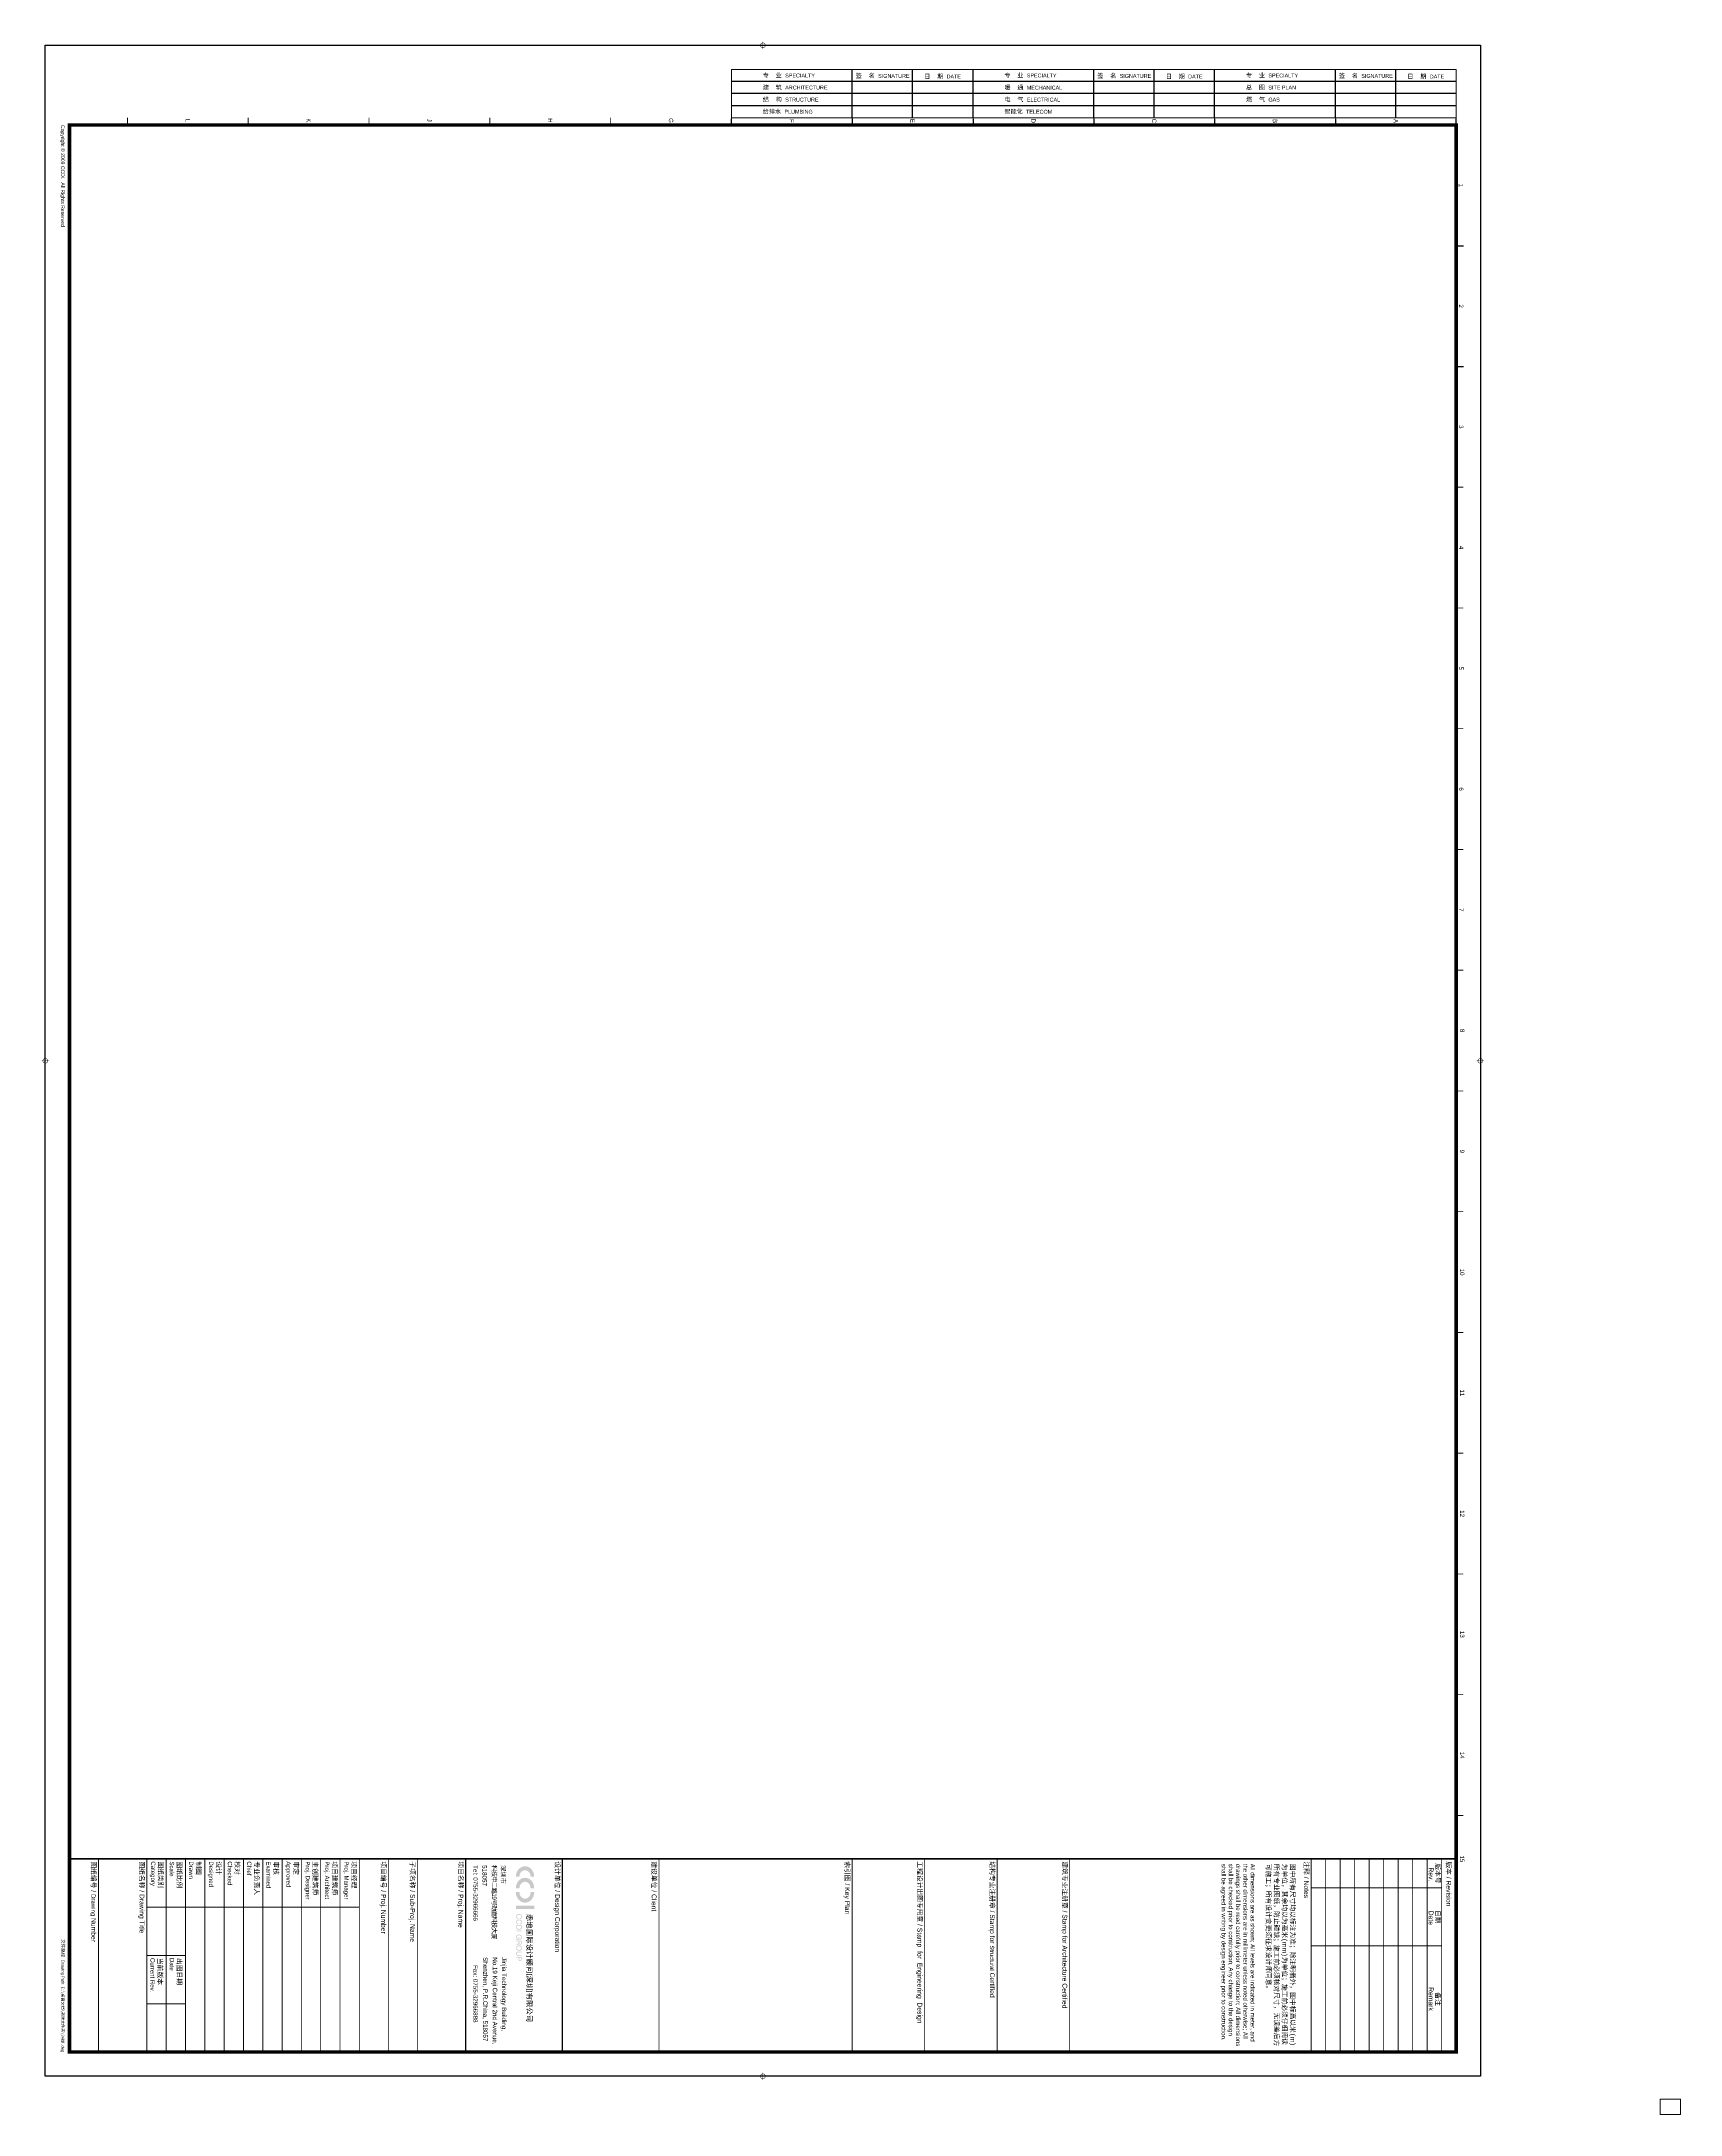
# Paper-space layout 'Layout1' of a CAD drawing. Extents: x -669 to 9, y 1 to 859.
import ezdxf
from ezdxf.enums import TextEntityAlignment as Align

# ---------------------------------------------------------------- set-up
doc = ezdxf.new("R2010")
doc.units = 0
doc.header["$LTSCALE"] = 1000
doc.header["$MEASUREMENT"] = 0
for name, color, linetype in [('ANNO-TEXT', 3, 'Continuous'), ('BORD', 3, 'Continuous'), ('G-ANNO-TEXT', 33, 'Continuous'), ('GNRL-ANNO-DIMS', 3, 'Continuous')]:
    doc.layers.add(name, color=color, linetype=linetype)
doc.styles.add('CCDI_T0G_01', font='arial.ttf')
doc.styles.get("Standard").update_dxf_attribs({"font": 'gbenor.shx', "bigfont": 'gbcbig.shx'})

# ---------------------------------------------------------------- blocks, each defined once
blk = doc.blocks.new('MidPoitent')
at = {"const_width": 0.18}
for points in [[(-1.5, 0), (1.5, 0)], [(0, -1.5), (0, 1.5)]]:
    blk.add_lwpolyline(points, dxfattribs=at)
blk.add_lwpolyline([(0, -1, 1), (0, 1, 1), (0, -1, 1)], format="xyb", dxfattribs=at)
blk = doc.blocks.new('CCDI-TUQIAN')
h = blk.add_hatch(color=256)
edge = h.paths.add_edge_path()
edge.add_spline(control_points=[(12.11, 26.9), (12.11, 26.9), (12.18, 26.9), (12.18, 26.9), (12.18, 26.9), (12.18, 28.36), (12.18, 28.36), (12.18, 28.36), (12.11, 28.36), (12.11, 28.36), (9.73, 28.36), (7.8, 26.66), (7.8, 24.57), (7.8, 22.48), (9.73, 20.78), (12.11, 20.78), (12.11, 20.78), (12.18, 20.78), (12.18, 20.78), (12.18, 20.78), (12.18, 22.24), (12.18, 22.24), (12.18, 22.24), (12.11, 22.24), (12.11, 22.24), (10.64, 22.24), (9.44, 23.28), (9.44, 24.57), (9.44, 25.86), (10.64, 26.9), (12.11, 26.9)], knot_values=[0, 0, 0, 0, 1, 1, 1, 2, 2, 2, 3, 3, 3, 4, 4, 4, 5, 5, 5, 6, 6, 6, 7, 7, 7, 8, 8, 8, 9, 9, 9, 10, 10, 10, 10], degree=3, periodic=0)
edge = h.paths.add_edge_path()
edge.add_spline(control_points=[(7.33, 26.9), (7.33, 26.9), (7.4, 26.9), (7.4, 26.9), (7.4, 26.9), (7.4, 28.36), (7.4, 28.36), (7.4, 28.36), (7.33, 28.36), (7.33, 28.36), (4.95, 28.36), (3.02, 26.66), (3.02, 24.57), (3.02, 22.48), (4.95, 20.78), (7.33, 20.78), (7.33, 20.78), (7.4, 20.78), (7.4, 20.78), (7.4, 20.78), (7.4, 22.24), (7.4, 22.24), (7.4, 22.24), (7.33, 22.24), (7.33, 22.24), (5.86, 22.24), (4.66, 23.28), (4.66, 24.57), (4.66, 25.86), (5.86, 26.9), (7.33, 26.9)], knot_values=[0, 0, 0, 0, 1, 1, 1, 2, 2, 2, 3, 3, 3, 4, 4, 4, 5, 5, 5, 6, 6, 6, 7, 7, 7, 8, 8, 8, 9, 9, 9, 10, 10, 10, 10], degree=3, periodic=0)
edge = h.paths.add_edge_path()
edge.add_spline(control_points=[(13.8, 28.36), (13.8, 28.36), (13.72, 28.36), (13.72, 28.36), (13.72, 28.36), (13.72, 26.9), (13.72, 26.9), (13.72, 26.9), (13.8, 26.9), (13.8, 26.9), (15.27, 26.9), (16.47, 25.86), (16.47, 24.57), (16.47, 23.28), (15.27, 22.24), (13.8, 22.24), (13.8, 22.24), (13.72, 22.24), (13.72, 22.24), (13.72, 22.24), (13.72, 20.78), (13.72, 20.78), (13.72, 20.78), (13.8, 20.78), (13.8, 20.78), (16.17, 20.78), (18.1, 22.48), (18.1, 24.57), (18.1, 26.66), (16.17, 28.36), (13.8, 28.36)], knot_values=[0, 0, 0, 0, 1, 1, 1, 2, 2, 2, 3, 3, 3, 4, 4, 4, 5, 5, 5, 6, 6, 6, 7, 7, 7, 8, 8, 8, 9, 9, 9, 10, 10, 10, 10], degree=3, periodic=0)
h.paths.add_polyline_path([(19.29, 28.36), (19.29, 20.78), (20.76, 20.78), (20.76, 28.36)])
h = blk.add_hatch(color=256)
h.paths.add_polyline_path([(25.22, 27.82), (25.13, 27.8), (24.97, 27.76), (24.77, 27.73), (24.53, 27.7), (24.26, 27.67), (24.13, 27.66), (23.89, 27.64), (23.67, 27.62), (23.47, 27.61), (23.29, 27.61), (23.12, 27.61), (23.13, 27.58), (23.2, 27.39), (23.24, 27.39), (23.36, 27.4), (23.55, 27.41), (23.82, 27.43), (24.16, 27.46), (24.39, 27.48), (24.86, 27.52), (24.94, 27.52), (25.14, 27.53), (25.37, 27.54), (25.35, 27.58), (25.31, 27.62)])
h.paths.add_polyline_path([(25.37, 27.54), (25.14, 27.53), (25.31, 27.53)], flags=17)
h.paths.add_polyline_path([(24.39, 27.48), (24.16, 27.46), (24.16, 26.96), (23.73, 26.96), (24.39, 26.96)])
h.paths.add_polyline_path([(24.84, 27.39), (24.83, 27.34), (24.75, 27.15), (24.66, 26.96), (24.39, 26.96), (24.9, 26.96), (25, 27.12), (25.12, 27.25), (25.15, 27.28), (25.08, 27.31), (25.05, 27.31)])
h.paths.add_polyline_path([(23.69, 27.35), (23.46, 27.24), (23.5, 27.19), (23.62, 27), (23.85, 27.1), (23.81, 27.15)])
h.paths.add_polyline_path([(23.01, 26.99), (23.01, 26.74), (23.04, 26.75), (23.22, 26.76), (23.42, 26.77), (23.64, 26.77), (23.87, 26.77), (24.1, 26.77), (24.16, 26.77), (24.39, 26.77), (24.44, 26.77), (24.62, 26.77), (24.76, 26.77), (24.9, 26.96), (24.39, 26.96), (23.73, 26.96), (23.62, 26.96), (23.4, 26.97), (23.2, 26.98)])
h.paths.add_polyline_path([(25.58, 26.99), (25.52, 26.99), (25.32, 26.97), (25.11, 26.96), (24.9, 26.96), (24.76, 26.77), (24.98, 26.77), (25.18, 26.76), (25.38, 26.75), (25.58, 26.74)])
h.paths.add_polyline_path([(24.62, 26.77), (24.44, 26.77), (24.53, 26.61), (24.66, 26.45), (24.79, 26.32), (24.86, 26.28), (25.02, 26.21), (25.22, 26.14), (25.48, 26.08), (25.52, 26.21), (25.64, 26.4), (25.62, 26.4), (25.38, 26.4), (25.18, 26.44), (25.02, 26.48), (24.94, 26.52), (24.77, 26.63)])
h.paths.add_polyline_path([(24.39, 26.77), (24.16, 26.77), (24.16, 26.61), (24.16, 26.59), (24.16, 26.4), (24.14, 26.17), (24.41, 26.17), (24.41, 26.2), (24.39, 26.42), (24.39, 26.61)])
h.paths.add_polyline_path([(24.1, 26.77), (23.87, 26.77), (23.79, 26.7), (23.65, 26.58), (23.49, 26.47), (23.3, 26.38), (23.1, 26.3), (22.88, 26.23), (22.96, 26.16), (23.07, 26), (23.16, 26.03), (23.36, 26.14), (23.55, 26.24), (23.71, 26.36), (23.86, 26.49), (23.99, 26.63)])
h.paths.add_polyline_path([(24.38, 26.1), (24.15, 25.96), (24.16, 25.95), (24.28, 25.8), (24.4, 25.61), (24.64, 25.78), (24.5, 25.95)])
h.paths.add_polyline_path([(23.65, 26.03), (23.67, 25.94), (23.69, 25.71), (23.69, 25.41), (23.69, 25.38), (23.73, 25.2), (23.74, 25.18), (23.95, 25.13), (23.98, 25.13), (24.18, 25.12), (24.4, 25.12), (24.61, 25.12), (24.78, 25.14), (24.93, 25.22), (24.96, 25.27), (24.18, 25.34), (23.98, 25.36), (23.93, 25.46), (23.93, 25.86), (23.96, 25.95), (24, 26), (23.9, 26), (23.86, 26)])
h.paths.add_polyline_path([(25.18, 26.01), (24.97, 25.86), (25.06, 25.78), (25.22, 25.62), (25.34, 25.46), (25.44, 25.32), (25.68, 25.52), (25.62, 25.58), (25.45, 25.75), (25.31, 25.89)])
h.paths.add_polyline_path([(23.97, 26), (23.9, 26), (24, 26)], flags=17)
h.paths.add_polyline_path([(23.21, 25.89), (23.2, 25.81), (23.14, 25.61), (23.06, 25.44), (22.93, 25.26), (23.22, 25.16), (23.25, 25.24), (23.32, 25.42), (23.39, 25.61), (23.47, 25.83)])
h.paths.add_polyline_path([(24.79, 25.67), (24.78, 25.64), (24.73, 25.44), (24.66, 25.37), (24.46, 25.35), (24.39, 25.35), (24.18, 25.34), (24.96, 25.27), (25.05, 25.48), (24.93, 25.52)])
h = blk.add_hatch(color=256)
h.paths.add_polyline_path([(27.65, 27.87), (27.67, 27.75), (27.68, 27.51), (27.68, 27), (27.92, 27.08), (27.92, 27.62), (27.98, 27.8), (28.02, 27.83), (27.92, 27.84), (27.86, 27.85)])
h.paths.add_polyline_path([(26.29, 27.8), (26.31, 27.71), (26.32, 27.55), (26.32, 27.31), (26.33, 26.99), (26.56, 26.99), (26.56, 27.65), (26.59, 27.72), (26.63, 27.76), (26.58, 27.77), (26.49, 27.78)])
h.paths.add_polyline_path([(27.09, 27.53), (27.1, 27.45), (27.11, 27.28), (27.12, 27.06), (27.12, 26.8), (26.98, 26.76), (27.68, 26.76), (27.68, 26.12), (27.68, 26.1), (27.68, 25.91), (27.66, 25.69), (27.94, 25.69), (27.93, 25.7), (27.92, 25.92), (27.92, 26.12), (27.92, 26.84), (27.35, 26.88), (27.35, 27.34), (27.37, 27.41), (27.41, 27.46), (27.45, 27.5), (27.29, 27.52)])
h.paths.add_polyline_path([(27.4, 27.52), (27.29, 27.52), (27.45, 27.5)], flags=17)
h.paths.add_polyline_path([(28.57, 27.34), (28.52, 27.32), (28.36, 27.25), (28.16, 27.17), (27.92, 27.08), (27.68, 27), (28.31, 26.98), (28.29, 26.32), (28.25, 26.21), (28.14, 26.19), (28.5, 26.09), (28.52, 26.27)])
h.paths.add_polyline_path([(26, 27.01), (26, 26.74), (26.11, 26.75), (26.33, 26.76), (26.33, 26.99), (26.19, 26.99)])
h.paths.add_polyline_path([(26.86, 27.01), (26.78, 27), (26.56, 26.99), (26.33, 26.99), (26.33, 26.76), (26.56, 26.76), (26.66, 26.76), (26.86, 26.74)])
h.paths.add_polyline_path([(27.68, 27), (27.35, 26.88), (27.92, 26.84), (28.31, 26.98)])
h.paths.add_polyline_path([(26.33, 26.76), (26.33, 25.72), (26.56, 25.8), (26.56, 26.76)])
h.paths.add_polyline_path([(26.98, 26.76), (26.81, 26.72), (26.88, 26.44), (26.92, 26.47), (27.12, 26.56), (27.35, 26.64), (27.68, 26.76)])
h.paths.add_polyline_path([(27.35, 26.64), (27.12, 26.56), (27.12, 25.51), (27.12, 25.47), (27.15, 25.28), (27.27, 25.19), (27.4, 25.17), (27.67, 25.16), (27.81, 25.16), (28.02, 25.17), (28.21, 25.18), (28.35, 25.19), (28.52, 25.22), (28.65, 25.33), (27.66, 25.39), (27.65, 25.39), (27.45, 25.41), (27.37, 25.47), (27.35, 25.63)])
h.paths.add_polyline_path([(28, 26.19), (28.07, 26.08), (28.13, 25.89), (28.21, 25.92), (28.39, 25.99), (28.5, 26.09), (28.14, 26.19)], flags=17)
h.paths.add_polyline_path([(26.92, 25.97), (26.75, 25.88), (26.56, 25.8), (26.33, 25.72), (26.21, 25.69), (26.01, 25.64), (26.06, 25.51), (26.11, 25.3), (26.18, 25.34), (26.35, 25.44), (26.55, 25.53), (26.56, 25.54), (26.78, 25.63), (26.95, 25.68), (26.9, 25.82)])
h.paths.add_polyline_path([(28.49, 25.83), (28.44, 25.59), (28.37, 25.46), (28.34, 25.44), (28.2, 25.42), (27.97, 25.4), (27.66, 25.39), (28.65, 25.33), (28.69, 25.42), (28.78, 25.65), (28.63, 25.69)])
h = blk.add_hatch(color=256)
h.paths.add_polyline_path([(31.7, 27.7), (31.61, 27.69), (31.48, 27.68), (31.29, 27.68), (31.06, 27.68), (30.79, 27.67), (30.46, 27.67), (29.25, 27.55), (29.26, 27.35), (29.26, 25.52), (29.26, 25.43), (29.25, 25.22), (31.43, 25.21), (31.43, 25.06), (31.7, 25.06), (31.7, 25.11), (31.69, 25.31), (29.51, 25.42), (29.51, 27.45), (31.43, 27.45), (31.69, 27.51)])
h.paths.add_polyline_path([(29.23, 27.7), (29.25, 27.55), (30.46, 27.67), (30.15, 27.67), (29.87, 27.68), (29.63, 27.68), (29.45, 27.68), (29.32, 27.69)])
h.paths.add_polyline_path([(31.69, 27.51), (31.43, 27.45), (31.43, 25.42), (29.51, 25.42), (31.69, 25.31), (31.68, 25.52), (31.68, 27.35)], flags=17)
h.paths.add_polyline_path([(31.2, 27.2), (31.16, 27.2), (31.01, 27.18), (30.8, 27.18), (30.5, 27.18), (30.54, 26.96), (30.58, 26.96), (30.81, 26.96), (31.02, 26.95), (31.2, 26.94)], flags=16)
h.paths.add_polyline_path([(29.75, 27.2), (29.75, 26.94), (29.85, 26.95), (30.05, 26.96), (30.31, 26.96), (30.54, 26.96), (30.5, 27.18), (30.32, 27.18), (30.08, 27.18), (29.89, 27.19)], flags=16)
h.paths.add_polyline_path([(30.54, 26.96), (30.31, 26.96), (30.31, 26.6), (30.54, 26.6)], flags=16)
h.paths.add_polyline_path([(29.8, 26.62), (29.8, 26.39), (29.87, 26.39), (30.07, 26.4), (30.31, 26.4), (30.54, 26.4), (30.54, 26.6), (30.31, 26.6), (30.2, 26.6), (29.98, 26.61)], flags=16)
h.paths.add_polyline_path([(31.13, 26.62), (30.99, 26.61), (30.79, 26.61), (30.54, 26.6), (30.54, 26.4), (30.77, 26.4), (30.98, 26.4), (31.13, 26.39)], flags=16)
h.paths.add_polyline_path([(30.54, 26.4), (30.31, 26.4), (30.31, 25.9), (30.54, 25.9)], flags=16)
h.paths.add_polyline_path([(30.9, 26.35), (30.7, 26.23), (30.78, 26.13), (30.88, 25.96), (31.1, 26.1), (31.03, 26.17)], flags=16)
h.paths.add_polyline_path([(29.67, 25.92), (29.67, 25.67), (29.79, 25.68), (29.97, 25.69), (30.2, 25.69), (30.48, 25.69), (30.31, 25.9), (30.29, 25.9), (30.03, 25.9), (29.82, 25.91)], flags=16)
h.paths.add_polyline_path([(31.27, 25.92), (31.19, 25.91), (31.01, 25.91), (30.8, 25.9), (30.54, 25.9), (30.31, 25.9), (30.48, 25.69), (30.71, 25.69), (30.95, 25.69), (31.13, 25.68), (31.27, 25.67)], flags=16)
h.paths.add_polyline_path([(29.25, 25.22), (29.23, 25.01), (29.51, 25.01), (29.51, 25.21), (31.43, 25.21)])
h = blk.add_hatch(color=256)
h.paths.add_polyline_path([(32.26, 27.68), (32.27, 27.62), (32.77, 27.66), (32.65, 27.66), (32.43, 27.66)])
h.paths.add_polyline_path([(33.27, 27.68), (33.21, 27.67), (33.02, 27.66), (32.77, 27.66), (32.27, 27.62), (32.91, 27.42), (32.68, 26.65), (32.74, 26.58), (32.85, 26.4), (32.89, 26.31), (32.92, 26.12), (32.88, 25.97), (32.74, 25.92), (33.14, 25.91), (33.18, 26.11), (33.18, 26.18), (33.11, 26.39), (33.04, 26.52), (32.92, 26.69)])
h.paths.add_polyline_path([(33.42, 27.65), (33.42, 27.36), (33.43, 27.36), (33.59, 27.38), (33.8, 27.38), (34.05, 27.39), (34.06, 27.63), (34.04, 27.63), (33.79, 27.63), (33.59, 27.64)])
h.paths.add_polyline_path([(34.68, 27.65), (34.68, 27.65), (34.52, 27.64), (34.31, 27.63), (34.06, 27.63), (34.05, 27.39), (34.06, 27.39), (34.31, 27.38), (34.52, 27.38), (34.68, 27.36)])
h.paths.add_polyline_path([(32.27, 27.62), (32.28, 27.42), (32.29, 27.2), (32.29, 25.8), (32.28, 25.69), (32.28, 25.48), (32.27, 25.28), (32.26, 25.07), (32.54, 25.07), (32.54, 27.42), (32.91, 27.42)])
h.paths.add_polyline_path([(34.85, 26.94), (34.7, 26.93), (34.51, 26.92), (34.29, 26.92), (34.03, 26.92), (34.13, 26.69), (34.24, 26.68), (34.46, 26.68), (34.66, 26.67), (34.85, 26.66)])
h.paths.add_polyline_path([(33.19, 26.94), (33.19, 26.66), (33.23, 26.66), (33.41, 26.67), (33.62, 26.68), (33.88, 26.69), (34.13, 26.69), (34.03, 26.92), (34.01, 26.92), (33.75, 26.92), (33.53, 26.92), (33.34, 26.93)])
h.paths.add_polyline_path([(34.13, 26.69), (33.88, 26.69), (33.88, 25.41), (33.73, 25.34), (34.13, 25.3)])
h.paths.add_polyline_path([(33.42, 26.34), (33.41, 26.29), (33.36, 26.07), (33.28, 25.87), (33.2, 25.68), (33.09, 25.52), (32.97, 25.39), (33.07, 25.37), (33.26, 25.32), (33.34, 25.46), (33.45, 25.66), (33.52, 25.81), (33.6, 25.98), (33.67, 26.15), (33.73, 26.2), (33.76, 26.23), (33.74, 26.24), (33.62, 26.27)])
h.paths.add_polyline_path([(34.47, 26.32), (34.26, 26.2), (34.3, 26.14), (34.42, 25.95), (34.52, 25.77), (34.61, 25.59), (34.68, 25.41), (34.97, 25.56), (34.92, 25.64), (34.81, 25.84), (34.69, 26.02), (34.58, 26.18)])
h.paths.add_polyline_path([(32.57, 25.93), (32.64, 25.81), (32.68, 25.62), (32.69, 25.62), (32.89, 25.66), (33.05, 25.77), (33.14, 25.91), (32.74, 25.92)])
h.paths.add_polyline_path([(33.54, 25.36), (33.61, 25.24), (33.66, 25.04), (33.8, 25.06), (33.98, 25.1), (34.1, 25.17), (34.13, 25.3), (33.73, 25.34)])
h = blk.add_hatch(color=256)
h.paths.add_polyline_path([(35.72, 27.77), (35.5, 27.62), (35.6, 27.52), (35.72, 27.36), (35.84, 27.18), (36.08, 27.36), (35.99, 27.47), (35.85, 27.63)])
h.paths.add_polyline_path([(36.44, 27.75), (36.44, 27.75), (36.46, 27.52), (37.26, 27.51), (37.26, 26.99), (37.29, 26.84), (37.47, 26.77), (37.5, 26.77), (37.68, 26.75), (37.93, 26.75), (37.93, 26.85), (37.67, 26.99), (37.53, 27.03), (37.49, 27.11), (37.49, 27.13), (37.5, 27.36), (37.5, 27.43), (37.52, 27.62), (36.98, 27.73), (36.81, 27.73), (36.6, 27.74)])
h.paths.add_polyline_path([(37.55, 27.75), (37.44, 27.74), (37.24, 27.73), (36.98, 27.73), (37.52, 27.62)], flags=17)
h.paths.add_polyline_path([(36.46, 27.52), (36.47, 27.33), (36.46, 27.21), (36.39, 27.04), (36.31, 26.94), (36.12, 26.82), (36.21, 26.78), (36.36, 26.64), (36.46, 26.73), (36.58, 26.88), (36.62, 26.94), (36.69, 27.13), (36.7, 27.28), (36.71, 27.51), (37.26, 27.51)])
h.paths.add_polyline_path([(38, 27.05), (37.85, 27.02), (37.67, 26.99), (37.93, 26.85)])
h.paths.add_polyline_path([(35.87, 26.96), (35.77, 26.96), (35.55, 26.95), (35.85, 26.77)])
h.paths.add_polyline_path([(35.22, 26.96), (35.22, 26.67), (35.36, 26.68), (35.59, 26.69), (35.85, 26.77), (35.55, 26.95), (35.42, 26.95)])
h.paths.add_polyline_path([(35.85, 26.77), (35.59, 26.69), (35.59, 25.72), (35.56, 25.52), (35.84, 25.71), (35.84, 26.57)])
h.paths.add_polyline_path([(37.76, 26.6), (37.59, 26.59), (37.39, 26.58), (37.17, 26.57), (36.93, 26.57), (37.66, 26.37)])
h.paths.add_polyline_path([(36.17, 26.6), (36.17, 26.33), (36.38, 26.34), (36.62, 26.35), (37.39, 26.35), (37.66, 26.37), (36.93, 26.57), (36.75, 26.57), (36.52, 26.58), (36.33, 26.59)])
h.paths.add_polyline_path([(37.66, 26.37), (37.39, 26.35), (37.36, 26.28), (37.27, 26.08), (37.16, 25.92), (37.03, 25.77), (36.72, 25.76), (36.85, 25.62), (36.74, 25.54), (36.58, 25.46), (36.4, 25.39), (36.18, 25.33), (35.93, 25.28), (36.04, 25.17), (36.16, 25.01), (36.36, 25.09), (36.57, 25.18), (36.75, 25.27), (36.91, 25.36), (37.05, 25.46), (37.59, 25.5), (37.4, 25.56), (37.23, 25.63), (37.27, 25.68), (37.37, 25.81), (37.46, 25.97), (37.56, 26.16)])
h.paths.add_polyline_path([(36.62, 26.35), (36.38, 26.34), (36.39, 26.31), (36.48, 26.13), (36.58, 25.94), (36.59, 25.93), (36.72, 25.76), (37.03, 25.77), (36.96, 25.84), (36.82, 25.98), (36.72, 26.16)], flags=17)
h.paths.add_polyline_path([(36.13, 26.01), (36.13, 26), (35.99, 25.85), (35.84, 25.71), (35.56, 25.52), (35.45, 25.36), (35.53, 25.3), (35.65, 25.13), (35.68, 25.19), (35.84, 25.37), (36.25, 25.77), (36.22, 25.82)])
h.paths.add_polyline_path([(37.59, 25.5), (37.05, 25.46), (37.11, 25.42), (37.28, 25.33), (37.45, 25.24), (37.66, 25.16), (37.88, 25.08), (37.93, 25.24), (38.04, 25.42), (38.02, 25.42), (37.79, 25.45)])
h = blk.add_hatch(color=256)
h.paths.add_polyline_path([(40.09, 27.88), (40.1, 27.84), (40.36, 27.85), (40.24, 27.85)])
h.paths.add_polyline_path([(40.45, 27.85), (40.36, 27.85), (40.1, 27.84), (40.12, 27.66), (40.13, 27.4), (40.13, 26.93), (40.41, 26.93), (40.41, 27.56), (40.42, 27.73), (40.47, 27.79), (40.5, 27.83)])
h.paths.add_polyline_path([(38.86, 27.84), (38.6, 27.7), (38.72, 27.53), (38.82, 27.35), (38.91, 27.18), (39.19, 27.34), (39.08, 27.48), (38.97, 27.66)])
h.paths.add_polyline_path([(39.3, 26.96), (39.3, 26.65), (39.47, 26.66), (39.66, 26.67), (39.88, 26.67), (40.13, 26.68), (40.13, 26.93), (39.88, 26.93), (39.67, 26.94), (39.47, 26.95)])
h.paths.add_polyline_path([(41.13, 26.96), (41.05, 26.95), (40.87, 26.94), (40.65, 26.93), (40.41, 26.93), (40.13, 26.93), (40.13, 26.68), (40.41, 26.67), (40.51, 26.67), (40.72, 26.67), (40.93, 26.66), (41.13, 26.65)])
h.paths.add_polyline_path([(38.3, 26.93), (38.3, 26.64), (38.3, 26.64), (38.49, 26.65), (38.72, 26.65), (38.99, 26.74), (38.64, 26.91), (38.49, 26.92)])
h.paths.add_polyline_path([(39.03, 26.93), (38.85, 26.92), (38.64, 26.91), (38.99, 26.74)])
h.paths.add_polyline_path([(38.99, 26.74), (38.72, 26.65), (38.72, 25.65), (38.7, 25.46), (38.98, 25.63), (38.98, 26.53)])
h.paths.add_polyline_path([(40.13, 26.68), (40.13, 25.58), (40.13, 25.44), (40.12, 25.23), (40.1, 25.02), (40.44, 25.02), (40.43, 25.17), (40.42, 25.38), (40.41, 25.58), (40.41, 26.67)])
h.paths.add_polyline_path([(39.34, 26.07), (39.26, 25.96), (39.13, 25.8), (38.98, 25.63), (38.7, 25.46), (38.62, 25.33), (38.7, 25.25), (38.83, 25.07), (38.85, 25.1), (38.98, 25.28), (39.11, 25.41), (39.47, 25.77), (39.41, 25.87)])
h = blk.add_hatch(color=256)
h.paths.add_polyline_path([(44.12, 27.73), (44.08, 27.73), (43.92, 27.71), (43.71, 27.7), (43.44, 27.7), (43.49, 27.49), (43.5, 27.49), (43.76, 27.49), (43.97, 27.48), (44.12, 27.47)])
h.paths.add_polyline_path([(42.76, 27.73), (42.76, 27.47), (42.81, 27.47), (43, 27.49), (43.25, 27.49), (43.49, 27.49), (43.44, 27.7), (43.36, 27.7), (43.11, 27.71), (42.91, 27.72)])
h.paths.add_polyline_path([(41.57, 27.67), (41.58, 27.46), (42.09, 27.65), (41.92, 27.65), (41.69, 27.66)])
h.paths.add_polyline_path([(42.62, 27.67), (42.56, 27.66), (42.38, 27.65), (42.09, 27.65), (41.58, 27.46), (42.31, 27.43), (42.45, 27.42), (42.62, 27.41)])
h.paths.add_polyline_path([(43.49, 27.49), (43.25, 27.49), (43.21, 27.3), (43.16, 27.11), (43.4, 27.11), (43.44, 27.3)])
h.paths.add_polyline_path([(41.58, 27.46), (41.59, 27.24), (41.59, 27.03), (41.6, 26.84), (41.6, 26.65), (41.6, 26.51), (41.59, 26.29), (41.58, 26.09), (41.55, 25.91), (41.53, 25.77), (41.47, 25.57), (41.4, 25.39), (41.47, 25.3), (41.58, 25.12), (41.61, 25.2), (41.69, 25.41), (41.75, 25.6), (41.78, 25.79), (41.79, 25.88), (41.8, 26.05), (41.81, 26.25), (41.82, 26.48), (41.82, 26.75), (41.82, 26.8), (41.82, 26.98), (41.82, 27.19), (41.82, 27.43), (42.31, 27.43)])
h.paths.add_polyline_path([(42.67, 27.13), (42.57, 27.12), (42.34, 27.11), (42.67, 26.97)], flags=17)
h.paths.add_polyline_path([(42, 27.13), (42, 25.6), (42, 25.55), (42.21, 25.56), (42.21, 26.9), (42.45, 26.9), (42.67, 26.97), (42.34, 27.11), (42.18, 27.12)])
h.paths.add_polyline_path([(42.84, 27.12), (42.85, 27.01), (43.4, 27.11), (43.16, 27.11), (43.02, 27.11)], flags=16)
h.paths.add_polyline_path([(44.01, 27.12), (43.87, 27.11), (43.67, 27.11), (43.4, 27.11), (42.85, 27.01), (42.85, 26.73), (42.85, 26.08), (42.85, 25.89), (42.84, 25.7), (43.06, 25.7), (43.06, 26.91), (43.76, 26.91), (44, 26.96)])
h.paths.add_polyline_path([(42.67, 26.97), (42.45, 26.9), (42.44, 26.71), (42.44, 26.48), (42.43, 26.36), (42.32, 26.28), (42.28, 26.22), (42.34, 26.03), (42.35, 26.03), (42.55, 26.09), (42.63, 26.17), (42.65, 26.31), (42.66, 26.45), (42.66, 26.71), (42.66, 26.72)], flags=17)
h.paths.add_polyline_path([(44, 26.96), (43.76, 26.91), (43.76, 25.74), (44.01, 25.74), (44, 25.91), (44, 26.13), (44, 26.73)], flags=17)
h.paths.add_polyline_path([(43.28, 26.72), (43.29, 26.54), (43.29, 26.32), (43.29, 26.26), (43.28, 26.06), (43.24, 25.84), (43.23, 25.81), (43.15, 25.61), (43.04, 25.47), (42.93, 25.39), (42.76, 25.29), (42.54, 25.18), (42.61, 25.12), (42.76, 24.99), (42.93, 25.08), (43.1, 25.2), (43.23, 25.33), (43.28, 25.4), (43.39, 25.57), (43.46, 25.76), (43.49, 25.89), (43.51, 26.08), (43.52, 26.3), (43.53, 26.56), (43.54, 26.64), (43.56, 26.69), (43.44, 26.71)])
h.paths.add_polyline_path([(43.56, 26.72), (43.44, 26.71), (43.56, 26.69), (43.57, 26.71)], flags=17)
h.paths.add_polyline_path([(42.25, 26.28), (42.28, 26.22), (42.32, 26.28)], flags=17)
h.paths.add_polyline_path([(42.55, 25.86), (42.52, 25.84), (42.39, 25.7), (42.21, 25.56), (42, 25.55), (41.93, 25.36), (41.98, 25.29), (42.09, 25.12), (42.14, 25.18), (42.26, 25.3), (42.42, 25.44), (42.64, 25.62), (42.61, 25.67)])
h.paths.add_polyline_path([(43.66, 25.67), (43.49, 25.51), (43.53, 25.48), (43.68, 25.35), (43.82, 25.2), (43.96, 25.02), (44.19, 25.2), (44.13, 25.26), (43.98, 25.4), (43.82, 25.53)])
h = blk.add_hatch(color=256)
h.paths.add_polyline_path([(45.19, 27.82), (44.96, 27.7), (45.02, 27.61), (45.12, 27.44), (45.22, 27.25), (45.49, 27.39), (45.43, 27.49), (45.31, 27.66)])
h.paths.add_polyline_path([(47.12, 27.65), (47.07, 27.65), (46.9, 27.64), (46.68, 27.64), (46.43, 27.63), (47.12, 27.51)])
h.paths.add_polyline_path([(45.71, 27.65), (45.71, 27.38), (45.78, 27.38), (45.99, 27.39), (46.19, 27.4), (46.85, 27.4), (47.12, 27.51), (46.43, 27.63), (46.31, 27.63), (46.08, 27.64), (45.88, 27.64)])
h.paths.add_polyline_path([(47.12, 27.51), (46.85, 27.4), (46.85, 25.51), (46.8, 25.4), (46.67, 25.36), (46.52, 25.25), (46.58, 25.07), (46.78, 25.09), (46.95, 25.12), (47.09, 25.21), (47.11, 25.39), (47.11, 27.28)])
h.paths.add_polyline_path([(44.72, 27.18), (44.72, 27.04), (44.73, 26.81), (44.73, 25.56), (44.73, 25.53), (44.72, 25.32), (44.71, 25.12), (44.99, 25.12), (44.99, 26.98), (45.01, 27.08), (45.04, 27.13), (44.98, 27.16), (44.91, 27.16)])
h.paths.add_polyline_path([(45.34, 26.89), (45.35, 26.79), (45.9, 26.87), (45.72, 26.87), (45.5, 26.88)])
h.paths.add_polyline_path([(46.45, 26.89), (46.35, 26.88), (46.15, 26.88), (45.9, 26.87), (45.35, 26.79), (45.36, 26.59), (45.36, 26.34), (45.36, 26.16), (45.35, 25.94), (45.59, 26.02), (45.59, 26.64), (46.21, 26.64), (46.45, 26.68)])
h.paths.add_polyline_path([(46.45, 26.68), (46.21, 26.64), (46.21, 26.02), (45.59, 26.02), (45.35, 25.94), (45.34, 25.78), (45.44, 25.78), (45.63, 25.79), (45.88, 25.79), (46.45, 25.92), (46.44, 26.13), (46.44, 26.34), (46.44, 26.48)])
h.paths.add_polyline_path([(46.45, 25.92), (45.88, 25.79), (46.07, 25.79), (46.28, 25.79), (46.45, 25.78)], flags=17)
h.paths.add_polyline_path([(46.44, 25.38), (46.52, 25.25), (46.67, 25.36), (46.65, 25.36)])
for points in [[(48.21, 27.76), (48.05, 27.68), (47.89, 27.55), (47.77, 27.41), (47.69, 27.25), (47.64, 27.06), (47.62, 26.84), (47.62, 25.81), (47.62, 25.8), (47.64, 25.56), (47.68, 25.37), (47.76, 25.21), (47.85, 25.09), (48.01, 24.97), (48.21, 24.87), (48.21, 25.23), (48.12, 25.29), (48, 25.45), (47.99, 25.47), (47.95, 25.65), (47.94, 25.9), (47.94, 26.79), (47.95, 27.03), (48, 27.19), (48.05, 27.26), (48.21, 27.39)], [(54.55, 27.76), (54.55, 27.39), (54.63, 27.33), (54.76, 27.18), (54.81, 27.02), (54.82, 26.79), (54.82, 25.9), (54.82, 25.84), (54.8, 25.61), (54.76, 25.45), (54.71, 25.36), (54.55, 25.23), (54.55, 24.87), (54.71, 24.95), (54.88, 25.07), (55, 25.21), (55, 25.22), (55.07, 25.38), (55.12, 25.58), (55.13, 25.81), (55.13, 26.84), (55.12, 27.04), (55.07, 27.24), (54.99, 27.41), (54.89, 27.53), (54.74, 27.66)]]:
    blk.add_hatch(color=256).paths.add_polyline_path(points)
h = blk.add_hatch(color=256)
h.paths.add_polyline_path([(48.82, 27.79), (48.65, 27.6), (48.72, 27.54), (48.86, 27.4), (49.01, 27.22), (49.19, 27.44), (49.12, 27.51), (48.96, 27.66)])
h.paths.add_polyline_path([(49.3, 27.71), (49.3, 27.13), (49.55, 27.13), (49.55, 27.46), (50.84, 27.46), (50.22, 27.68), (50.08, 27.68), (49.82, 27.68), (49.6, 27.68), (49.43, 27.7)])
h.paths.add_polyline_path([(51.1, 27.71), (51.07, 27.71), (50.94, 27.69), (50.75, 27.68), (50.51, 27.68), (50.22, 27.68), (50.84, 27.46), (50.84, 27.13), (51.1, 27.13)])
h.paths.add_polyline_path([(49.83, 27.31), (49.75, 27.18), (49.59, 27.02), (49.58, 27), (49.42, 26.87), (49.25, 26.75), (49.3, 26.73), (49.46, 26.61), (49.57, 26.7), (49.73, 26.84), (49.85, 26.96), (49.87, 26.98), (50.03, 27.1), (50.08, 27.12), (50.04, 27.16), (50, 27.18)])
h.paths.add_polyline_path([(50.48, 27.28), (50.28, 27.15), (50.34, 27.1), (50.48, 26.96), (50.63, 26.81), (50.76, 26.64), (50.99, 26.8), (50.95, 26.85), (50.8, 26.99), (50.65, 27.13)])
h.paths.add_polyline_path([(48.62, 27.09), (48.47, 26.88), (48.58, 26.81), (48.74, 26.68), (48.88, 26.54), (49.05, 26.76), (48.97, 26.83), (48.81, 26.95)])
h.paths.add_polyline_path([(49.96, 26.8), (49.97, 26.65), (49.98, 26.42), (50.23, 26.42), (50.23, 26.58), (50.27, 26.71), (50.32, 26.75), (50.25, 26.78), (50.2, 26.79)])
h.paths.add_polyline_path([(51.15, 26.46), (51.08, 26.45), (50.92, 26.44), (50.72, 26.43), (50.49, 26.43), (50.23, 26.42), (50.4, 26.22), (50.59, 26.22), (50.85, 26.21), (51.03, 26.21), (51.15, 26.2)])
h.paths.add_polyline_path([(49.23, 26.46), (49.23, 26.2), (49.3, 26.21), (49.49, 26.22), (49.78, 26.22), (50.23, 26.22), (50.24, 26.22), (50.4, 26.22), (50.23, 26.42), (49.98, 26.42), (49.81, 26.43), (49.58, 26.44), (49.38, 26.45)])
h.paths.add_polyline_path([(48.86, 26.34), (48.85, 26.27), (48.8, 26.09), (48.72, 25.85), (48.65, 25.66), (48.57, 25.46), (48.48, 25.29), (48.62, 25.23), (48.81, 25.13), (48.82, 25.17), (48.86, 25.35), (48.91, 25.55), (48.98, 25.78), (48.99, 25.82), (49.07, 26.09), (49.1, 26.2), (49.02, 26.23)])
h.paths.add_polyline_path([(50.4, 26.22), (50.24, 26.22), (50.26, 26.16), (50.33, 25.96), (50.42, 25.77), (50.53, 25.62), (50.54, 25.61), (50.67, 25.47), (50.84, 25.35), (51.03, 25.24), (51.09, 25.34), (51.22, 25.49), (51.1, 25.53), (50.92, 25.61), (50.77, 25.72), (50.63, 25.86), (50.51, 26.03)])
h.paths.add_polyline_path([(50.23, 26.22), (49.78, 26.22), (49.98, 26.21), (49.98, 25.46), (49.98, 25.45), (49.97, 25.26), (49.95, 25.04), (50.25, 25.04), (50.25, 25.05), (50.24, 25.27), (50.23, 25.46)])
h.paths.add_polyline_path([(49.78, 26.22), (49.77, 26.2), (49.67, 26.04), (49.54, 25.87), (49.4, 25.71), (49.28, 25.6), (49.12, 25.47), (48.96, 25.38), (49.05, 25.34), (49.21, 25.22), (49.35, 25.33), (49.5, 25.48), (49.64, 25.65), (49.66, 25.68), (49.78, 25.85), (49.89, 26.03), (49.98, 26.21)])
h = blk.add_hatch(color=256)
h.paths.add_polyline_path([(53.82, 27.82), (53.84, 27.65), (53.85, 27.41), (53.85, 25.52), (53.85, 25.4), (53.84, 25.17), (53.83, 25.02), (54.12, 25.02), (54.11, 25.08), (54.1, 25.27), (54.1, 25.52), (54.1, 27.63), (54.15, 27.75), (54.17, 27.78), (54.12, 27.8), (54, 27.8)])
h.paths.add_polyline_path([(51.9, 27.77), (51.91, 27.61), (51.92, 27.38), (51.92, 26.99), (52.16, 26.99), (52.16, 27.59), (52.19, 27.69), (52.23, 27.74), (52.19, 27.75), (52.08, 27.76)])
h.paths.add_polyline_path([(52.66, 27.76), (52.66, 27.72), (52.68, 27.58), (52.68, 27.39), (52.69, 27.15), (52.69, 26.86), (52.69, 26.67), (52.68, 26.42), (52.67, 26.21), (52.66, 26.03), (52.64, 25.9), (52.63, 25.82), (52.56, 25.61), (52.49, 25.44), (52.38, 25.29), (52.24, 25.14), (52.38, 25.09), (52.54, 25), (52.56, 25.04), (52.67, 25.21), (52.76, 25.39), (52.81, 25.52), (52.86, 25.71), (52.89, 25.95), (52.9, 25.98), (52.91, 26.12), (52.92, 26.28), (52.93, 26.48), (52.93, 26.71), (52.93, 26.96), (52.94, 27.25), (52.94, 27.31), (52.95, 27.58), (52.97, 27.69), (52.99, 27.72), (52.87, 27.73), (52.87, 27.73)])
h.paths.add_polyline_path([(52.96, 27.74), (52.87, 27.73), (52.99, 27.72)], flags=17)
h.paths.add_polyline_path([(53.24, 27.58), (53.26, 27.41), (53.27, 27.17), (53.27, 25.8), (53.27, 25.69), (53.26, 25.46), (53.25, 25.3), (53.52, 25.3), (53.51, 25.36), (53.5, 25.55), (53.5, 25.8), (53.5, 27.42), (53.51, 27.49), (53.53, 27.52), (53.55, 27.55), (53.42, 27.55)])
h.paths.add_polyline_path([(53.52, 27.56), (53.42, 27.55), (53.55, 27.55)], flags=17)
h.paths.add_polyline_path([(52.51, 27.02), (52.39, 27.01), (52.16, 26.99), (51.92, 26.77), (52.16, 26.77), (52.32, 26.77), (52.51, 26.75)])
h.paths.add_polyline_path([(51.6, 27.02), (51.6, 26.75), (51.69, 26.76), (51.92, 26.77), (52.16, 26.99), (51.92, 26.99), (51.77, 27)])
h.paths.add_polyline_path([(51.92, 26.77), (51.92, 25.84), (52.16, 25.92), (52.16, 26.77)])
h.paths.add_polyline_path([(52.52, 26.06), (52.37, 26), (52.16, 25.92), (51.92, 25.84), (51.91, 25.84), (51.69, 25.78), (51.51, 25.74), (51.55, 25.63), (51.62, 25.42), (51.74, 25.48), (51.93, 25.57), (52.12, 25.65), (52.31, 25.72), (52.51, 25.79), (52.5, 25.93)])
h = blk.add_hatch(color=256)
h.paths.add_polyline_path([(56.61, 27.9), (56.6, 27.86), (56.55, 27.67), (56.47, 27.46), (56.77, 27.46), (56.84, 27.62), (56.96, 27.75), (57, 27.79), (56.95, 27.81), (56.8, 27.84)])
h.paths.add_polyline_path([(55.56, 27.49), (55.56, 27.22), (55.74, 27.23), (55.93, 27.24), (56.15, 27.25), (56.38, 27.25), (56.66, 27.26), (56.77, 27.46), (56.47, 27.46), (56.38, 27.46), (56.15, 27.46), (55.94, 27.47), (55.75, 27.48)])
h.paths.add_polyline_path([(58.23, 27.49), (58.19, 27.49), (57.99, 27.47), (57.78, 27.47), (57.68, 27.46), (57.52, 27.46), (57.32, 27.46), (57.07, 27.46), (56.77, 27.46), (56.66, 27.26), (56.85, 27.25), (57.14, 27.25), (57.4, 27.25), (57.63, 27.25), (57.83, 27.24), (57.99, 27.24), (58.13, 27.23), (58.23, 27.22)])
h.paths.add_polyline_path([(56.66, 27.26), (56.38, 27.25), (56.3, 27.1), (56.18, 26.91), (56.46, 26.91), (56.57, 27.09)])
h.paths.add_polyline_path([(57.84, 26.95), (57.83, 26.95), (57.67, 26.93), (57.47, 26.92), (57.25, 26.91), (57.01, 26.91), (56.46, 26.91), (56.18, 26.91), (56.06, 26.74), (57.55, 26.72), (57.55, 26.44), (56.42, 26.44), (57.55, 26.24), (57.55, 25.93), (56.42, 25.93), (57.55, 25.73), (57.55, 25.56), (57.51, 25.4), (57.41, 25.36), (57.79, 25.26), (57.81, 25.48), (57.81, 26.52), (57.81, 26.53), (57.82, 26.75)])
h.paths.add_polyline_path([(56.06, 26.74), (55.93, 26.58), (56.16, 26.5), (56.16, 25.52), (56.16, 25.5), (56.15, 25.3), (56.13, 25.08), (56.42, 25.08), (56.42, 25.73), (57.55, 25.73), (56.42, 25.93), (56.42, 26.24), (57.55, 26.24), (56.42, 26.44), (56.42, 26.72), (57.55, 26.72)])
h.paths.add_polyline_path([(55.93, 26.58), (55.8, 26.44), (55.65, 26.31), (55.5, 26.19), (55.58, 26.16), (55.74, 26.03), (55.75, 26.04), (55.9, 26.2), (56.04, 26.35), (56.16, 26.5)])
h.paths.add_polyline_path([(57.21, 25.38), (57.28, 25.26), (57.33, 25.07), (57.51, 25.11), (57.67, 25.15), (57.79, 25.25), (57.79, 25.26), (57.41, 25.36)])
h = blk.add_hatch(color=256)
h.paths.add_polyline_path([(58.71, 27.73), (58.73, 27.62), (59.2, 27.71), (59.11, 27.71), (58.9, 27.72)])
h.paths.add_polyline_path([(59.68, 27.73), (59.63, 27.73), (59.43, 27.71), (59.2, 27.71), (58.73, 27.62), (59.34, 27.48), (59.09, 26.68), (59.2, 26.54), (59.29, 26.35), (59.33, 26.18), (59.3, 26.02), (59.22, 25.92), (59.02, 25.9), (59.08, 25.8), (59.13, 25.61), (59.3, 25.66), (59.45, 25.76), (59.54, 25.9), (59.58, 26.09), (59.57, 26.17), (59.52, 26.36), (59.43, 26.54), (59.3, 26.72)])
h.paths.add_polyline_path([(59.79, 27.73), (59.8, 27.63), (60.44, 27.7), (60.4, 27.7), (60.15, 27.71), (59.95, 27.71)])
h.paths.add_polyline_path([(61.08, 27.73), (61.07, 27.73), (60.91, 27.71), (60.7, 27.7), (60.44, 27.7), (59.8, 27.63), (60.82, 27.52), (60.82, 27.18), (60.04, 27.18), (60.82, 26.99), (60.82, 26.67), (60.04, 26.67), (61.07, 26.61), (61.06, 26.8), (61.06, 27.4), (61.06, 27.52)])
h.paths.add_polyline_path([(59.8, 27.63), (59.8, 27.4), (59.8, 25.54), (59.78, 25.37), (59.68, 25.28), (59.72, 25.23), (59.82, 25.05), (59.84, 25.07), (60.02, 25.19), (60.4, 25.41), (60.39, 25.44), (60.04, 25.47), (60.04, 26.49), (60.27, 26.49), (60.47, 26.49), (61.07, 26.61), (60.04, 26.67), (60.04, 26.99), (60.82, 26.99), (60.04, 27.18), (60.04, 27.52), (60.82, 27.52)])
h.paths.add_polyline_path([(58.73, 27.62), (58.74, 27.41), (58.74, 25.83), (58.74, 25.72), (58.74, 25.51), (58.74, 25.3), (58.73, 25.1), (58.99, 25.1), (58.99, 27.48), (59.34, 27.48)])
h.paths.add_polyline_path([(61.07, 26.61), (60.47, 26.49), (60.73, 26.48), (60.94, 26.48), (61.08, 26.47)])
h.paths.add_polyline_path([(60.47, 26.49), (60.27, 26.49), (60.29, 26.32), (60.34, 26.11), (60.4, 25.92), (60.58, 26.03), (60.56, 26.08), (60.51, 26.27)], flags=17)
h.paths.add_polyline_path([(60.97, 26.45), (60.88, 26.32), (60.74, 26.17), (60.58, 26.03), (60.4, 25.92), (60.48, 25.74), (60.59, 25.58), (60.71, 25.44), (60.85, 25.32), (61, 25.21), (61.18, 25.13), (61.22, 25.26), (61.34, 25.43), (61.12, 25.51), (60.94, 25.6), (60.78, 25.72), (60.66, 25.85), (60.9, 26.04), (61.07, 26.16), (61.17, 26.21), (61.19, 26.23), (61.18, 26.24), (61.11, 26.29)])
h.paths.add_polyline_path([(60.36, 25.65), (60.25, 25.59), (60.04, 25.47), (60.39, 25.44)], flags=17)
h = blk.add_hatch(color=256)
h.paths.add_polyline_path([(63.52, 27.76), (63.45, 27.74), (63.23, 27.71), (63.27, 27.59), (63.35, 27.41), (63.43, 27.23), (63.53, 27.05), (63.65, 26.89), (63.77, 26.72), (63.9, 26.56), (64.06, 26.41), (64.22, 26.26), (64.33, 26.42), (64.48, 26.55), (64.32, 26.64), (64.16, 26.76), (64.02, 26.89), (63.89, 27.04), (63.77, 27.2), (63.67, 27.37), (63.59, 27.56)])
h.paths.add_polyline_path([(62.51, 27.74), (62.44, 27.56), (62.36, 27.38), (62.26, 27.2), (62.15, 27.01), (62.03, 26.84), (61.89, 26.68), (61.75, 26.54), (61.6, 26.42), (61.75, 26.35), (61.9, 26.25), (61.94, 26.29), (62.07, 26.43), (62.2, 26.6), (62.33, 26.78), (62.44, 26.95), (62.55, 27.13), (62.62, 27.28), (62.63, 27.29), (62.72, 27.47), (62.81, 27.57), (62.84, 27.61), (62.8, 27.63), (62.71, 27.66)])
h.paths.add_polyline_path([(62.81, 26.8), (62.79, 26.73), (62.72, 26.56), (62.64, 26.38), (62.53, 26.19), (62.4, 25.99), (62.36, 25.92), (62.2, 25.7), (62.07, 25.57), (61.97, 25.52), (62.38, 25.54), (62.4, 25.57), (62.53, 25.74), (62.65, 25.91), (62.77, 26.08), (62.88, 26.25), (63, 26.42), (63.01, 26.44), (63.13, 26.59), (63.18, 26.63), (63.13, 26.66), (63.03, 26.71)])
h.paths.add_polyline_path([(63.55, 26.17), (63.32, 26.05), (63.37, 25.97), (63.49, 25.8), (63.59, 25.62), (62.38, 25.54), (61.97, 25.52), (62.02, 25.41), (63.71, 25.41), (63.77, 25.28), (63.84, 25.12), (64.15, 25.29), (64.14, 25.31), (64.03, 25.49), (63.92, 25.66), (63.8, 25.83), (63.68, 26)])
h.paths.add_polyline_path([(62.02, 25.41), (62.08, 25.21), (62.18, 25.24), (62.31, 25.27), (62.48, 25.29), (62.67, 25.32), (62.88, 25.34), (63.13, 25.36), (63.41, 25.38), (63.71, 25.41)], flags=17)
h = blk.add_hatch(color=256)
h.paths.add_polyline_path([(65.09, 27.68), (65.09, 27.41), (65.17, 27.41), (65.32, 27.42), (65.52, 27.42), (65.77, 27.43), (66.07, 27.43), (66.95, 27.43), (67.22, 27.52), (66.08, 27.66), (65.85, 27.66), (65.61, 27.66), (65.4, 27.67), (65.22, 27.68)])
h.paths.add_polyline_path([(67.23, 27.68), (67.14, 27.68), (66.96, 27.67), (66.77, 27.67), (66.55, 27.66), (66.33, 27.66), (66.08, 27.66), (67.22, 27.52)])
h.paths.add_polyline_path([(67.22, 27.52), (66.95, 27.43), (66.95, 25.48), (66.9, 25.36), (66.75, 25.34), (66.58, 25.22), (66.62, 25.03), (66.7, 25.03), (66.92, 25.04), (67.08, 25.09), (67.18, 25.19), (67.22, 25.4), (67.22, 27.32)])
h.paths.add_polyline_path([(66.69, 27.12), (66.57, 27.11), (66.39, 27.1), (66.16, 27.09), (65.89, 27.09), (65.86, 26.88), (66.12, 26.87), (66.34, 26.87), (66.53, 26.86), (66.69, 26.85)])
h.paths.add_polyline_path([(64.89, 27.12), (64.89, 26.85), (65.02, 26.86), (65.21, 26.86), (65.42, 26.87), (65.64, 26.87), (65.86, 26.88), (65.89, 27.09), (65.7, 27.09), (65.48, 27.09), (65.27, 27.1), (65.08, 27.11)])
h.paths.add_polyline_path([(66.56, 26.56), (66.5, 26.56), (66.34, 26.55), (66.12, 26.55), (65.84, 26.54), (65.1, 26.46), (65.11, 26.24), (65.11, 25.84), (65.36, 25.89), (65.36, 26.33), (66.29, 26.33), (66.54, 26.37)])
h.paths.add_polyline_path([(65.1, 26.56), (65.1, 26.46), (65.84, 26.54), (65.67, 26.55), (65.42, 26.55), (65.24, 26.56)])
h.paths.add_polyline_path([(66.54, 26.37), (66.29, 26.33), (66.29, 25.89), (65.36, 25.89), (65.11, 25.84), (65.11, 25.76), (66.29, 25.67), (66.29, 25.49), (66.56, 25.49), (66.55, 25.62), (66.54, 25.84), (66.54, 26.25)])
h.paths.add_polyline_path([(65.11, 25.76), (65.1, 25.57), (65.08, 25.35), (65.36, 25.35), (65.36, 25.67), (66.29, 25.67)])
h.paths.add_polyline_path([(66.52, 25.35), (66.58, 25.22), (66.75, 25.34), (66.73, 25.34)])
h = blk.add_hatch(color=256)
edge = h.paths.add_edge_path(flags=16)
edge.add_spline(control_points=[(40.94, 22.18), (40.94, 22.18), (41.46, 22.18), (41.46, 22.18), (41.64, 22.18), (41.77, 22.21), (41.84, 22.27), (41.91, 22.32), (41.95, 22.42), (41.95, 22.56), (41.95, 22.7), (41.91, 22.8), (41.84, 22.85), (41.77, 22.91), (41.65, 22.94), (41.49, 22.94), (41.49, 22.94), (40.94, 22.94), (40.94, 22.94), (40.94, 22.94), (40.94, 22.18), (40.94, 22.18)], knot_values=[0, 0, 0, 0, 1, 1, 1, 2, 2, 2, 3, 3, 3, 4, 4, 4, 5, 5, 5, 6, 6, 6, 7, 7, 7, 7], degree=3, periodic=0)
edge = h.paths.add_edge_path()
edge.add_spline(control_points=[(40.63, 20.94), (40.63, 20.94), (40.63, 23.22), (40.63, 23.22), (40.63, 23.22), (41.47, 23.22), (41.47, 23.22), (41.61, 23.22), (41.71, 23.22), (41.78, 23.2), (41.86, 23.19), (41.92, 23.17), (41.98, 23.14), (42.07, 23.09), (42.14, 23.01), (42.19, 22.91), (42.24, 22.81), (42.26, 22.7), (42.26, 22.56), (42.26, 22.44), (42.24, 22.32), (42.19, 22.23), (42.14, 22.13), (42.07, 22.05), (41.97, 21.99), (41.92, 21.96), (41.85, 21.94), (41.78, 21.92), (41.71, 21.91), (41.58, 21.9), (41.41, 21.9), (41.41, 21.9), (40.94, 21.9), (40.94, 21.9), (40.94, 21.9), (40.94, 20.94), (40.94, 20.94), (40.94, 20.94), (40.63, 20.94), (40.63, 20.94)], knot_values=[0, 0, 0, 0, 1, 1, 1, 2, 2, 2, 3, 3, 3, 4, 4, 4, 5, 5, 5, 6, 6, 6, 7, 7, 7, 8, 8, 8, 9, 9, 9, 10, 10, 10, 11, 11, 11, 12, 12, 12, 13, 13, 13, 13], degree=3, periodic=0)
edge = h.paths.add_edge_path()
edge.add_spline(control_points=[(38.37, 21.81), (38.37, 21.81), (38.37, 23.22), (38.37, 23.22), (38.37, 23.22), (38.68, 23.22), (38.68, 23.22), (38.68, 23.22), (38.68, 21.8), (38.68, 21.8), (38.68, 21.59), (38.73, 21.43), (38.82, 21.33), (38.92, 21.23), (39.06, 21.18), (39.26, 21.18), (39.46, 21.18), (39.6, 21.23), (39.7, 21.33), (39.8, 21.44), (39.85, 21.59), (39.85, 21.8), (39.85, 21.8), (39.85, 23.22), (39.85, 23.22), (39.85, 23.22), (40.16, 23.22), (40.16, 23.22), (40.16, 23.22), (40.16, 21.81), (40.16, 21.81), (40.16, 21.5), (40.08, 21.27), (39.92, 21.11), (39.76, 20.96), (39.53, 20.88), (39.23, 20.88), (38.94, 20.88), (38.73, 20.95), (38.59, 21.11), (38.44, 21.26), (38.37, 21.5), (38.37, 21.81)], knot_values=[0, 0, 0, 0, 1, 1, 1, 2, 2, 2, 3, 3, 3, 4, 4, 4, 5, 5, 5, 6, 6, 6, 7, 7, 7, 8, 8, 8, 9, 9, 9, 10, 10, 10, 11, 11, 11, 12, 12, 12, 13, 13, 13, 14, 14, 14, 14], degree=3, periodic=0)
edge = h.paths.add_edge_path(flags=16)
edge.add_spline(control_points=[(36.15, 22.08), (36.15, 21.79), (36.22, 21.56), (36.35, 21.39), (36.49, 21.23), (36.68, 21.15), (36.91, 21.15), (37.15, 21.15), (37.34, 21.23), (37.47, 21.39), (37.61, 21.56), (37.67, 21.79), (37.67, 22.08), (37.67, 22.37), (37.61, 22.6), (37.47, 22.77), (37.34, 22.93), (37.15, 23.01), (36.91, 23.01), (36.68, 23.01), (36.49, 22.93), (36.35, 22.77), (36.22, 22.6), (36.15, 22.37), (36.15, 22.08)], knot_values=[0, 0, 0, 0, 1, 1, 1, 2, 2, 2, 3, 3, 3, 4, 4, 4, 5, 5, 5, 6, 6, 6, 7, 7, 7, 8, 8, 8, 8], degree=3, periodic=0)
edge = h.paths.add_edge_path()
edge.add_spline(control_points=[(35.83, 22.08), (35.83, 22.46), (35.93, 22.75), (36.12, 22.96), (36.31, 23.18), (36.58, 23.28), (36.91, 23.28), (37.25, 23.28), (37.52, 23.18), (37.71, 22.96), (37.9, 22.75), (37.99, 22.46), (37.99, 22.08), (37.99, 21.7), (37.9, 21.41), (37.71, 21.2), (37.52, 20.98), (37.25, 20.88), (36.91, 20.88), (36.58, 20.88), (36.31, 20.98), (36.12, 21.2), (35.93, 21.41), (35.83, 21.7), (35.83, 22.08)], knot_values=[0, 0, 0, 0, 1, 1, 1, 2, 2, 2, 3, 3, 3, 4, 4, 4, 5, 5, 5, 6, 6, 6, 7, 7, 7, 8, 8, 8, 8], degree=3, periodic=0)
edge = h.paths.add_edge_path(flags=16)
edge.add_spline(control_points=[(34.13, 22.96), (34.13, 22.96), (34.13, 22.18), (34.13, 22.18), (34.13, 22.18), (34.66, 22.18), (34.66, 22.18), (34.85, 22.18), (34.98, 22.21), (35.06, 22.27), (35.14, 22.34), (35.18, 22.44), (35.18, 22.58), (35.18, 22.72), (35.14, 22.82), (35.07, 22.87), (35, 22.93), (34.86, 22.96), (34.66, 22.96), (34.66, 22.96), (34.13, 22.96), (34.13, 22.96)], knot_values=[0, 0, 0, 0, 1, 1, 1, 2, 2, 2, 3, 3, 3, 4, 4, 4, 5, 5, 5, 6, 6, 6, 7, 7, 7, 7], degree=3, periodic=0)
edge = h.paths.add_edge_path()
edge.add_spline(control_points=[(33.82, 23.22), (33.82, 23.22), (34.71, 23.22), (34.71, 23.22), (34.85, 23.22), (34.96, 23.22), (35.03, 23.2), (35.09, 23.19), (35.15, 23.17), (35.21, 23.14), (35.3, 23.09), (35.38, 23.02), (35.43, 22.92), (35.48, 22.83), (35.5, 22.72), (35.5, 22.59), (35.5, 22.47), (35.48, 22.36), (35.42, 22.28), (35.37, 22.19), (35.29, 22.12), (35.19, 22.07), (35.28, 22.05), (35.34, 22), (35.38, 21.94), (35.41, 21.89), (35.44, 21.79), (35.45, 21.65), (35.45, 21.65), (35.47, 21.27), (35.47, 21.27), (35.48, 21.19), (35.49, 21.13), (35.51, 21.09), (35.52, 21.05), (35.55, 21.02), (35.58, 21), (35.58, 21), (35.58, 20.94), (35.58, 20.94), (35.58, 20.94), (35.22, 20.94), (35.22, 20.94), (35.19, 20.99), (35.17, 21.09), (35.16, 21.25), (35.16, 21.25), (35.16, 21.25), (35.16, 21.26), (35.16, 21.26), (35.14, 21.55), (35.14, 21.55), (35.13, 21.71), (35.1, 21.81), (35.04, 21.85), (34.99, 21.9), (34.85, 21.92), (34.63, 21.92), (34.63, 21.92), (34.13, 21.92), (34.13, 21.92), (34.13, 21.92), (34.13, 20.94), (34.13, 20.94), (34.13, 20.94), (33.82, 20.94), (33.82, 20.94), (33.82, 20.94), (33.82, 23.22), (33.82, 23.22)], knot_values=[0, 0, 0, 0, 1, 1, 1, 2, 2, 2, 3, 3, 3, 4, 4, 4, 5, 5, 5, 6, 6, 6, 7, 7, 7, 8, 8, 8, 9, 9, 9, 10, 10, 10, 11, 11, 11, 12, 12, 12, 13, 13, 13, 14, 14, 14, 15, 15, 15, 16, 16, 16, 17, 17, 17, 18, 18, 18, 19, 19, 19, 20, 20, 20, 21, 21, 21, 22, 22, 22, 23, 23, 23, 23], degree=3, periodic=0)
edge = h.paths.add_edge_path()
edge.add_spline(control_points=[(33.11, 21.25), (33.01, 21.12), (32.9, 21.03), (32.78, 20.97), (32.65, 20.91), (32.5, 20.88), (32.34, 20.88), (32.03, 20.88), (31.78, 20.99), (31.59, 21.21), (31.4, 21.43), (31.3, 21.72), (31.3, 22.08), (31.3, 22.45), (31.4, 22.74), (31.6, 22.96), (31.8, 23.17), (32.07, 23.28), (32.4, 23.28), (32.67, 23.28), (32.88, 23.22), (33.04, 23.08), (33.21, 22.95), (33.3, 22.77), (33.34, 22.53), (33.34, 22.53), (33.04, 22.53), (33.04, 22.53), (33.01, 22.69), (32.94, 22.81), (32.83, 22.89), (32.72, 22.97), (32.58, 23.02), (32.4, 23.02), (32.16, 23.02), (31.96, 22.93), (31.83, 22.77), (31.69, 22.61), (31.62, 22.38), (31.62, 22.09), (31.62, 21.8), (31.69, 21.57), (31.82, 21.41), (31.96, 21.24), (32.15, 21.16), (32.38, 21.16), (32.6, 21.16), (32.77, 21.22), (32.9, 21.36), (33.03, 21.49), (33.09, 21.66), (33.09, 21.89), (33.09, 21.89), (33.09, 21.92), (33.09, 21.92), (33.09, 21.92), (32.38, 21.92), (32.38, 21.92), (32.38, 21.92), (32.38, 22.17), (32.38, 22.17), (32.38, 22.17), (33.38, 22.17), (33.38, 22.17), (33.38, 22.17), (33.38, 20.94), (33.38, 20.94), (33.38, 20.94), (33.17, 20.94), (33.17, 20.94), (33.17, 20.94), (33.11, 21.25), (33.11, 21.25)], knot_values=[0, 0, 0, 0, 1, 1, 1, 2, 2, 2, 3, 3, 3, 4, 4, 4, 5, 5, 5, 6, 6, 6, 7, 7, 7, 8, 8, 8, 9, 9, 9, 10, 10, 10, 11, 11, 11, 12, 12, 12, 13, 13, 13, 14, 14, 14, 15, 15, 15, 16, 16, 16, 17, 17, 17, 18, 18, 18, 19, 19, 19, 20, 20, 20, 21, 21, 21, 22, 22, 22, 23, 23, 23, 24, 24, 24, 24], degree=3, periodic=0)
h.paths.add_polyline_path([(29.72, 20.94), (29.72, 23.22), (30.03, 23.22), (30.03, 20.94)])
edge = h.paths.add_edge_path(flags=16)
edge.add_spline(control_points=[(28.31, 22.96), (28.31, 22.96), (27.78, 22.96), (27.78, 22.96), (27.78, 22.96), (27.78, 21.22), (27.78, 21.22), (27.78, 21.22), (28.31, 21.22), (28.31, 21.22), (28.54, 21.22), (28.72, 21.29), (28.83, 21.44), (28.95, 21.59), (29.01, 21.81), (29.01, 22.1), (29.01, 22.38), (28.95, 22.59), (28.83, 22.74), (28.71, 22.89), (28.54, 22.96), (28.31, 22.96)], knot_values=[0, 0, 0, 0, 1, 1, 1, 2, 2, 2, 3, 3, 3, 4, 4, 4, 5, 5, 5, 6, 6, 6, 7, 7, 7, 7], degree=3, periodic=0)
edge = h.paths.add_edge_path()
edge.add_spline(control_points=[(27.47, 20.94), (27.47, 20.94), (27.47, 23.22), (27.47, 23.22), (27.47, 23.22), (28.34, 23.22), (28.34, 23.22), (28.66, 23.22), (28.9, 23.13), (29.07, 22.94), (29.24, 22.75), (29.33, 22.47), (29.33, 22.12), (29.33, 21.74), (29.24, 21.46), (29.06, 21.25), (28.89, 21.04), (28.64, 20.94), (28.33, 20.94), (28.33, 20.94), (27.47, 20.94), (27.47, 20.94)], knot_values=[0, 0, 0, 0, 1, 1, 1, 2, 2, 2, 3, 3, 3, 4, 4, 4, 5, 5, 5, 6, 6, 6, 7, 7, 7, 7], degree=3, periodic=0)
edge = h.paths.add_edge_path()
edge.add_spline(control_points=[(26.81, 21.79), (26.81, 21.79), (27.11, 21.79), (27.11, 21.79), (27.09, 21.51), (27, 21.29), (26.82, 21.12), (26.65, 20.96), (26.42, 20.88), (26.14, 20.88), (25.82, 20.88), (25.57, 20.99), (25.38, 21.21), (25.2, 21.43), (25.11, 21.73), (25.11, 22.12), (25.11, 22.47), (25.21, 22.76), (25.4, 22.97), (25.59, 23.18), (25.85, 23.28), (26.17, 23.28), (26.43, 23.28), (26.64, 23.22), (26.8, 23.08), (26.97, 22.95), (27.07, 22.77), (27.09, 22.54), (27.09, 22.54), (26.79, 22.54), (26.79, 22.54), (26.76, 22.69), (26.69, 22.8), (26.58, 22.88), (26.47, 22.97), (26.33, 23.01), (26.16, 23.01), (25.93, 23.01), (25.75, 22.93), (25.62, 22.76), (25.49, 22.6), (25.43, 22.37), (25.43, 22.08), (25.43, 21.8), (25.49, 21.57), (25.63, 21.41), (25.76, 21.24), (25.94, 21.15), (26.16, 21.15), (26.34, 21.15), (26.5, 21.21), (26.61, 21.33), (26.73, 21.44), (26.8, 21.6), (26.81, 21.79)], knot_values=[0, 0, 0, 0, 1, 1, 1, 2, 2, 2, 3, 3, 3, 4, 4, 4, 5, 5, 5, 6, 6, 6, 7, 7, 7, 8, 8, 8, 9, 9, 9, 10, 10, 10, 11, 11, 11, 12, 12, 12, 13, 13, 13, 14, 14, 14, 15, 15, 15, 16, 16, 16, 17, 17, 17, 18, 18, 18, 18], degree=3, periodic=0)
edge = h.paths.add_edge_path()
edge.add_spline(control_points=[(24.54, 21.79), (24.54, 21.79), (24.84, 21.79), (24.84, 21.79), (24.83, 21.51), (24.74, 21.29), (24.56, 21.12), (24.38, 20.96), (24.16, 20.88), (23.88, 20.88), (23.56, 20.88), (23.3, 20.99), (23.12, 21.21), (22.94, 21.43), (22.85, 21.73), (22.85, 22.12), (22.85, 22.47), (22.94, 22.76), (23.14, 22.97), (23.33, 23.18), (23.58, 23.28), (23.91, 23.28), (24.17, 23.28), (24.38, 23.22), (24.54, 23.08), (24.71, 22.95), (24.8, 22.77), (24.83, 22.54), (24.83, 22.54), (24.53, 22.54), (24.53, 22.54), (24.5, 22.69), (24.43, 22.8), (24.32, 22.88), (24.21, 22.97), (24.07, 23.01), (23.9, 23.01), (23.66, 23.01), (23.49, 22.93), (23.36, 22.76), (23.23, 22.6), (23.17, 22.37), (23.17, 22.08), (23.17, 21.8), (23.23, 21.57), (23.37, 21.41), (23.5, 21.24), (23.67, 21.15), (23.89, 21.15), (24.08, 21.15), (24.23, 21.21), (24.35, 21.33), (24.47, 21.44), (24.54, 21.6), (24.54, 21.79)], knot_values=[0, 0, 0, 0, 1, 1, 1, 2, 2, 2, 3, 3, 3, 4, 4, 4, 5, 5, 5, 6, 6, 6, 7, 7, 7, 8, 8, 8, 9, 9, 9, 10, 10, 10, 11, 11, 11, 12, 12, 12, 13, 13, 13, 14, 14, 14, 15, 15, 15, 16, 16, 16, 17, 17, 17, 18, 18, 18, 18], degree=3, periodic=0)
at = {"attachment_point": 7}
for s, insert, char_height in [('{\\fSimSun|b0|i0|c134|p2;\\T0.9;科技中二路\\fArial Unicode MS|b0|i0|c134|p34;19\\fSimSun|b0|i0|c134|p2;号劲嘉科技大厦}', (2.58, 10.7), 1.84715), ('{\\fSimSun|b0|i0|c134|p2;深圳市}', (2.58, 14.43), 1.8471), ('{\\fArial Unicode MS|b0|i0|c134|p34;518057}', (2.58, 6.89), 1.8471), ('{\\fArial Unicode MS|b0|i0|c134|p34;Jinjia Technology Building\\fArial Unicode MS|b0|i0|c0|p34;,}', (40.7, 14.44), 1.8471), ('{\\fArial Unicode MS|b0|i0|c134|p34;Shenzhen, P.R.China, 518057}', (40.7, 6.89), 1.8471), ('{\\fArial Unicode MS|b0|i0|c134|p34;No.19 Keji Central 2nd Avenue,}', (40.7, 10.66), 1.8471), ('{\\fArial Unicode MS|b0|i0|c0|p34;Tel: 0755-3\\fArial Unicode MS|b0|i0|c134|p34;2966666}', (2.58, 3.11), 1.8471), ('\\pl3.232;{\\fArial Unicode MS|b0|i0|c0|p34;Fax: 0755-3\\fArial Unicode MS|b0|i0|c134|p34;2966888}', (40.7, 3.11), 1.8471)]:
    blk.add_mtext(s, dxfattribs=dict(at, insert=insert, char_height=char_height))

psp = doc.layouts.get("Layout1")

# ---------------------------------------------------------------- linework, layer by layer
at = {"layer": 'BORD'}
for p, q in [((-83.41, 842.64), (-383.41, 842.64)), ((-333.41, 827.64), (-333.41, 847.64)), ((-308.41, 827.64), (-308.41, 847.64)), ((-283.41, 827.64), (-283.41, 847.64)), ((-233.41, 827.64), (-233.41, 847.64)), ((-208.41, 827.64), (-208.41, 847.64)), ((-183.41, 827.64), (-183.41, 847.64)), ((-133.41, 827.64), (-133.41, 847.64)), ((-108.41, 827.64), (-108.41, 847.64)), ((-83.41, 837.64), (-383.41, 837.64)), ((-83.41, 832.64), (-383.41, 832.64)), ((-383.41, 824.64), (-383.41, 827.14)), ((-383.41, 824.64), (-383.41, 827.14)), ((-333.41, 827.14), (-333.41, 824.64)), ((-283.41, 827.14), (-283.41, 824.64)), ((-233.41, 827.14), (-233.41, 824.64)), ((-183.41, 827.14), (-183.41, 824.64)), ((-133.41, 827.14), (-133.41, 824.64)), ((-83.41, 824.64), (-83.41, 827.14)), ((-83.41, 824.64), (-83.41, 827.14)), ((-82.91, 774.64), (-80.41, 774.64)), ((-82.91, 724.64), (-80.41, 724.64)), ((-571.41, 106.64), (-551.41, 106.64))]:
    psp.add_line(p, q, dxfattribs=at)
psp.add_lwpolyline([(-73.41, 857.64), (-73.41, 16.64), (-667.41, 16.64), (-667.41, 857.64)], close=True, dxfattribs=at)
for points, const_width in [([(-83.41, 847.64), (-383.41, 847.64)], 0.35), ([(-383.41, 824.64), (-383.41, 847.64)], 0.35), ([(-83.41, 824.64), (-83.41, 847.64)], 0.35), ([(-633.41, 824.64), (-633.41, 827.64)], 0.35), ([(-583.41, 824.64), (-583.41, 827.64)], 0.35), ([(-533.41, 824.64), (-533.41, 827.64)], 0.35), ([(-483.41, 824.64), (-483.41, 827.64)], 0.35), ([(-433.41, 824.64), (-433.41, 827.64)], 0.35), ([(-83.41, 827.64), (-383.41, 827.64)], 0.35), ([(-333.41, 824.64), (-333.41, 827.64)], 0.35), ([(-283.41, 824.64), (-283.41, 827.64)], 0.35), ([(-83.41, 824.64), (-283.41, 824.64)], 0.35), ([(-233.41, 824.64), (-233.41, 827.64)], 0.35), ([(-183.41, 824.64), (-183.41, 827.64)], 0.35), ([(-133.41, 824.64), (-133.41, 827.64)], 0.35), ([(-80.41, 774.64), (-83.41, 774.64)], 0.35), ([(-80.41, 724.64), (-83.41, 724.64)], 0.35), ([(-83.41, 674.64), (-80.41, 674.64)], 0.35), ([(-83.41, 624.64), (-80.41, 624.64)], 0.35), ([(-83.41, 574.64), (-80.41, 574.64)], 0.35), ([(-83.41, 524.64), (-80.41, 524.64)], 0.35), ([(-83.41, 474.64), (-80.41, 474.64)], 0.35), ([(-83.41, 424.64), (-80.41, 424.64)], 0.35), ([(-83.41, 374.64), (-80.41, 374.64)], 0.35), ([(-83.41, 324.64), (-80.41, 324.64)], 0.35), ([(-83.41, 274.64), (-80.41, 274.64)], 0.35), ([(-83.41, 224.64), (-80.41, 224.64)], 0.35), ([(-83.41, 174.64), (-80.41, 174.64)], 0.35), ([(-83.41, 124.64), (-80.41, 124.64)], 0.35), ([(-657.41, 106.64), (-83.41, 106.64)], 0.7), ([(-645.41, 106.64), (-645.41, 26.64)], 0.35), ([(-625.41, 106.64), (-625.41, 26.64)], 0.35), ([(-617.41, 106.64), (-617.41, 26.64)], 0.35), ([(-609.41, 106.64), (-609.41, 26.64)], 0.35), ([(-601.41, 106.64), (-601.41, 26.64)], 0.35), ([(-593.41, 106.64), (-593.41, 26.64)], 0.35), ([(-585.41, 106.64), (-585.41, 26.64)], 0.35), ([(-577.41, 106.64), (-577.41, 26.64)], 0.35), ([(-569.41, 106.64), (-569.41, 26.64)], 0.35), ([(-561.41, 106.64), (-561.41, 26.64)], 0.35), ([(-553.41, 106.64), (-553.41, 26.64)], 0.35), ([(-545.41, 106.64), (-545.41, 26.64)], 0.35), ([(-537.41, 106.64), (-537.41, 26.64)], 0.35), ([(-525.41, 106.64), (-525.41, 26.64)], 0.35), ([(-513.41, 106.64), (-513.41, 26.64)], 0.35), ([(-453.41, 106.64), (-493.41, 106.64)], 0.7), ([(-493.41, 106.64), (-493.41, 26.64)], 0.35), ([(-493.41, 106.64), (-493.41, 26.64)], 0.35), ([(-453.41, 26.64), (-453.41, 106.64)], 0.35), ([(-453.41, 106.64), (-453.41, 26.64)], 0.35), ([(-453.41, 26.64), (-453.41, 106.64)], 0.35), ([(-453.41, 106.64), (-453.41, 26.64)], 0.35), ([(-413.41, 106.64), (-413.41, 26.64)], 0.35), ([(-333.41, 106.64), (-333.41, 26.64)], 0.35), ([(-303.41, 106.64), (-303.41, 26.64)], 0.35), ([(-273.41, 106.64), (-273.41, 26.64)], 0.35), ([(-243.41, 106.64), (-243.41, 26.64)], 0.35), ([(-143.41, 106.64), (-143.41, 26.64)], 0.35), ([(-137.41, 106.64), (-137.41, 26.64)], 0.35), ([(-131.41, 106.64), (-131.41, 26.64)], 0.35), ([(-125.41, 106.64), (-125.41, 26.64)], 0.35), ([(-119.41, 106.64), (-119.41, 26.64)], 0.35), ([(-113.41, 106.64), (-113.41, 26.64)], 0.35), ([(-107.41, 106.64), (-107.41, 26.64)], 0.35), ([(-101.41, 106.64), (-101.41, 26.64)], 0.35), ([(-95.41, 106.64), (-95.41, 26.64)], 0.35), ([(-89.41, 106.64), (-89.41, 26.64)], 0.35), ([(-143.41, 94.64), (-89.41, 94.64)], 0.35), ([(-625.41, 86.64), (-537.41, 86.64)], 0.35), ([(-143.41, 70.64), (-89.41, 70.64)], 0.35), ([(-625.41, 66.64), (-609.41, 66.64)], 0.35), ([(-625.41, 46.64), (-609.41, 46.64)], 0.35)]:
    psp.add_lwpolyline(points, dxfattribs=dict(at, const_width=const_width))
at = {"layer": 'BORD', "const_width": 1.4}
psp.add_lwpolyline([(-83.41, 824.64), (-83.41, 26.64), (-657.41, 26.64), (-657.41, 824.64)], close=True, dxfattribs=at)
at = {"layer": 'GNRL-ANNO-DIMS'}
psp.add_lwpolyline([(-453.41, 106.64), (-453.41, 26.64), (-493.41, 26.64), (-493.41, 106.64)], close=True, dxfattribs=at)
psp.add_lwpolyline([(-453.41, 106.64), (-453.41, 26.64), (-493.41, 26.64), (-493.41, 106.64)], close=True, dxfattribs=at)

# ---------------------------------------------------------------- block references
at = {"layer": 'BORD'}
for p, rotation in [((-370.41, 857.64), 89.99999999999999), ((-667.41, 437.14), 270), ((-73.41, 437.14), 270), ((-370.41, 16.64), 270)]:
    psp.add_blockref('MidPoitent', p, dxfattribs=dict(at, rotation=rotation))
at = {"layer": 'G-ANNO-TEXT', "rotation": 270}
psp.add_blockref('CCDI-TUQIAN', (-493.41, 106.64), dxfattribs=at)

# ---------------------------------------------------------------- texts
at = {"layer": 'ANNO-TEXT', "style": 'CCDI_T0G_01'}
for s, p in [('L', (-608.41, 826.46)), ('K', (-558.41, 826.55)), ('J', (-508.41, 826.61)), ('H', (-458.41, 826.53)), ('G', (-408.41, 826.49)), ('F', (-358.41, 826.34)), ('E', (-308.41, 826.36)), ('D', (-258.41, 826.38)), ('C', (-208.41, 826.35)), ('B', (-158.41, 826.27)), ('A', (-108.41, 826.3)), ('1', (-81.46, 799.64)), ('2', (-81.33, 749.64)), ('3', (-81.34, 699.64)), ('4', (-81.31, 649.64)), ('5', (-81.28, 599.64)), ('6', (-81.31, 549.64)), ('7', (-81.3, 499.64)), ('8', (-80.91, 449.64)), ('9', (-80.91, 399.64)), ('10', (-80.91, 349.64)), ('11', (-80.91, 299.64)), ('12', (-80.91, 249.64)), ('13', (-80.91, 199.64)), ('14', (-80.91, 149.64)), ('15', (-80.93, 106.64))]:
    psp.add_text(s, height=1.8, rotation=270, dxfattribs=at).set_placement(p, align=Align.MIDDLE_CENTER)
at = {"layer": 'ANNO-TEXT', "char_height": 2, "style": 'CCDI_T0G_01'}
for s, insert, width, attachment_point, line_spacing_factor in [('{\\fSimSun|b0|i0|c134|p54;\\H0.9x;建  筑\\fSimSun|b0|i0|c0|p54; \\fArial|b0|i0|c0|p34;\\H0.8889x;ARCHITECTURE}', (-370.41, 840.14), 50, 4, 0.9), ('{\\fSimSun|b0|i0|c134|p54;\\H0.9x;专  业\\fSimSun|b0|i0|c0|p54; \\fArial|b0|i0|c0|p34;\\H0.8889x;SPECIALTY}', (-370.41, 845.14), 50, 4, 0.9), ('{\\fSimSun|b0|i0|c134|p54;\\H0.9x;签  名 \\fArial|b0|i0|c0|p34;\\H0.8889x;SIGNATURE}', (-331.95, 844.96), 34, 4, 0.9), ('{\\fSimSun|b0|i0|c134|p54;\\H0.9x;日  期 \\fArial|b0|i0|c0|p39;\\H0.8889x;DATE}', (-296, 844.69), 25, 5, 0.96), ('{\\fSimSun|b0|i0|c134|p54;\\H0.9x;专  业\\fSimSun|b0|i0|c0|p54; \\fArial|b0|i0|c0|p34;\\H0.8889x;SPECIALTY}', (-270.41, 845.14), 50, 4, 0.9), ('{\\fSimSun|b0|i0|c134|p54;\\H0.9x;暖  通\\fSimSun|b0|i0|c0|p54; \\fArial|b0|i0|c0|p34;\\H0.8889x;MECHANICAL}', (-270.41, 840.09), 34.4537, 4, 0.9), ('{\\fSimSun|b0|i0|c134|p54;\\H0.9x;签  名 \\fArial|b0|i0|c0|p34;\\H0.8889x;SIGNATURE}', (-231.95, 844.96), 34, 4, 0.9), ('{\\fSimSun|b0|i0|c134|p54;\\H0.9x;日  期 \\fArial|b0|i0|c0|p39;\\H0.8889x;DATE}', (-196, 844.69), 25, 5, 0.96), ('{\\fSimSun|b0|i0|c134|p54;\\H0.9x;总  图\\fSimSun|b0|i0|c0|p54; \\fArial|b0|i0|c0|p34;\\H0.8889x;SITE PLAN}', (-170.41, 840.14), 34, 4, 0.9), ('{\\fSimSun|b0|i0|c134|p54;\\H0.9x;专  业\\fSimSun|b0|i0|c0|p54; \\fArial|b0|i0|c0|p34;\\H0.8889x;SPECIALTY}', (-170.41, 845.14), 50, 4, 0.9), ('{\\fSimSun|b0|i0|c134|p54;\\H0.9x;签  名 \\fArial|b0|i0|c0|p34;\\H0.8889x;SIGNATURE}', (-131.95, 844.96), 34, 4, 0.9), ('{\\fSimSun|b0|i0|c134|p54;\\H0.9x;日  期 \\fArial|b0|i0|c0|p39;\\H0.8889x;DATE}', (-96, 844.69), 25, 5, 0.96), ('{\\fSimSun|b0|i0|c134|p54;\\H0.9x;结  构\\fSimSun|b0|i0|c0|p54; \\fArial|b0|i0|c0|p34;\\H0.8889x;STRUCTURE}', (-370.41, 835.14), 50, 4, 0.9), ('{\\fSimSun|b0|i0|c134|p54;\\H0.9x;电  气\\fSimSun|b0|i0|c0|p54; \\fArial|b0|i0|c0|p34;\\H0.8889x;ELECTRICAL}', (-270.41, 835.14), 34, 4, 0.9), ('{\\fSimSun|b0|i0|c134|p54;\\H0.9x;燃  气\\fSimSun|b0|i0|c0|p54; \\fArial|b0|i0|c0|p34;\\H0.8889x;GAS}', (-170.41, 835.14), 34, 4, 0.9), ('{\\fSimSun|b0|i0|c134|p54;\\H0.9x;给排水\\fSimSun|b0|i0|c0|p54; \\fArial|b0|i0|c0|p34;\\H0.8889x;PLUMBING}', (-370.41, 830.14), 34, 4, 0.9), ('{\\fSimSun|b0|i0|c134|p54;\\H0.9x;智能化\\fSimSun|b0|i0|c0|p54; \\fArial|b0|i0|c0|p34;\\H0.8889x;TELECOM}', (-270.41, 830.14), 34, 4, 0.9)]:
    psp.add_mtext(s, dxfattribs=dict(at, insert=insert, width=width, attachment_point=attachment_point, line_spacing_factor=line_spacing_factor))
at = {"layer": 'ANNO-TEXT', "rotation": 270, "style": 'CCDI_T0G_01'}
for s, insert, char_height, width, attachment_point in [('{\\fArial|b0|i0|c0|p32;Copyright © 2009 CCDI.  All Rights Reserved}', (-659.41, 824.64), 1.5, 66.6742, 1), ('{\\fSimSun|b0|i0|c134|p6;图纸编号} / {\\H0.9x;Drawing }Number', (-646.41, 105.64), 2, 69.0213, 1), ('{\\fSimSun|b0|i0|c134|p54;图纸名称} / Drawing Title', (-626.41, 105.64), 2, 69.0213, 1), ('{\\fSimSun|b0|i0|c134|p54;项目编号} / Proj. Number', (-526.41, 105.64), 2, 79, 1), ('{\\fSimSun|b0|i0|c134|p54;子项名称} / Sub-Proj. Name', (-514.41, 105.64), 2, 79, 1), ('{\\fSimSun|b0|i0|c134|p54;项目名称} / Proj. Name', (-494.41, 105.64), 2, 79, 1), ('{\\fSimSun|b0|i0|c134|p54;设计单位} / {\\fArial|b0|i0|c238|p34;Design Corporation}', (-454.41, 105.64), 2, 79, 1), ('{\\fSimSun|b0|i0|c134|p54;设计单位} / {\\fArial|b0|i0|c238|p34;Design Corporation}', (-454.41, 105.64), 2, 79, 1), ('{\\fSimSun|b0|i0|c134|p54;建设单位} / Client', (-414.41, 105.64), 2, 79, 1), ('{\\fSimSun|b0|i0|c134|p54;索引图} / Key Plan', (-334.41, 105.64), 2, 79, 1), ('{\\fSimSun|b0|i0|c134|p54;工程设计出图专用章} / Stamp  for  Engineering  Design', (-304.41, 105.64), 2, 79, 1), ('{\\fSimSun|b0|i0|c134|p54;结构专业注册章} / Stamp for {\\H0.875x;Structural} Certified', (-274.41, 105.64), 2, 79, 1), ('{\\fSimSun|b0|i0|c134|p54;建筑专业注册章} / Stamp for Architecture Certified', (-244.41, 105.64), 2, 79, 1), ('{\\fSimSun|b0|i0|c134|p54;图中所有尺寸均以标注为准；除注明者外，图中标高以米(\\fArial|b0|i0|c238|p34;m\\fSimSun|b0|i0|c134|p54;)为单位，其余均以为毫米(\\fArial|b0|i0|c238|p34;mm\\fSimSun|b0|i0|c134|p54;)为单位；施工前必须仔细阅读所有专业图纸，防止碰缺；施工前必须核对尺寸，无误差后方可施工；所有设计变更须征求设计师同意。\\P\\fSimSun|b1|i0|c134|p54;\\P\\fArial|b0|i0|c0|p34;\\H0.9x;All dimensions are as shown; All levels are indicated in meter, and the other dimensions are in millimeter unless noted otherwise; All drawings shall be read carefully prior to construction; All dimensions shall be checked prior to construction; Any change to the design shall be agreed in writing by design engineer prior to construction.}', (-150.06, 104.64), 2, 76, 1), ('{\\fSimSun|b0|i0|c134|p54;注释} / {\\fArial|b0|i0|c238|p34;Notes}', (-144.41, 105.64), 2, 79, 1), ('{\\fSimSun|b0|i0|c134|p54;版本} / Revision', (-86.61, 105.64), 2, 79, 4), ('{\\fSimSun|b0|i0|c134|p6;\\H0.9x;文件路径}  {\\H0.8x;Drawing Path: \\fSimHei|b0|i0|c134|p2;E:\\\\桌面文档\\\\新建文件夹\\\\3#楼.dwg}', (-659.41, 26.64), 1.5, 394, 3)]:
    psp.add_mtext(s, dxfattribs=dict(at, insert=insert, char_height=char_height, width=width, attachment_point=attachment_point))
at = {"layer": 'ANNO-TEXT', "char_height": 2, "rotation": 270, "style": 'CCDI_T0G_01'}
for s, insert, width, attachment_point, line_spacing_factor in [('{\\fSimSun|b0|i0|c134|p6;图纸类别\\P\\fArial|b0|i0|c0|p34;\\H0.9x;Category}', (-621.41, 105.64), 19, 4, 0.96), ('{\\fSimSun|b0|i0|c134|p54;图纸比例\\P\\fArial|b0|i0|c0|p39;\\H0.9x;Scale}', (-613.41, 105.64), 19, 4, 0.96), ('{\\fSimSun|b0|i0|c134|p54;制图\\P\\fArial|b0|i0|c0|p39;\\H0.9x;Drawn}', (-605.41, 105.64), 19, 4, 0.96), ('{\\fSimSun|b0|i0|c134|p54;设计\\P\\fArial|b0|i0|c0|p39;\\H0.9x;Designed}', (-597.41, 105.64), 19, 4, 0.96), ('{\\fSimSun|b0|i0|c134|p54;校对\\P\\fArial|b0|i0|c0|p39;\\H0.9x;Checked}', (-589.41, 105.64), 19, 4, 0.96), ('{\\fSimSun|b0|i0|c134|p54;专业负责人\\P\\fArial|b0|i0|c0|p39;\\H0.9x;Chief}', (-581.41, 105.64), 19, 4, 0.96), ('{\\fSimSun|b0|i0|c134|p54;审核\\P\\fArial|b0|i0|c0|p39;\\H0.9x;Examined}', (-573.41, 105.64), 19, 4, 0.96), ('{\\fSimSun|b0|i0|c134|p54;审定\\P\\fArial|b0|i0|c0|p39;\\H0.9x;Approved}', (-565.41, 105.64), 19, 4, 0.96), ('{\\fSimSun|b0|i0|c134|p54;主创建筑师\\P\\fArial|b0|i0|c0|p39;\\H0.9x;Proj. Designer}', (-557.41, 105.64), 19, 4, 0.96), ('{\\fSimSun|b0|i0|c134|p54;项目建筑师\\P\\fArial|b0|i0|c0|p39;\\H0.9x;Proj. Architect}', (-549.41, 105.64), 19, 4, 0.96), ('{\\fSimSun|b0|i0|c134|p54;项目经理\\P\\fArial|b0|i0|c0|p39;\\H0.9x;Proj. Manager}', (-541.41, 105.64), 19, 4, 0.96), ('{\\fSimSun|b0|i0|c134|p54;版本号\\P} Rev.', (-92.41, 100.64), 12, 5, 0.84), ('{\\fSimSun|b0|i0|c134|p54;日期\\P} Date', (-92.41, 82.64), 24, 5, 0.84), ('{\\fSimSun|b0|i0|c134|p6;当前版本\\P\\fArial|b0|i0|c0|p34;\\H0.9x;Current Rev.}', (-621.41, 65.64), 19, 4, 0.96), ('{\\fSimSun|b0|i0|c134|p54;出图日期\\P\\fArial|b0|i0|c0|p39;\\H0.9x;Date}', (-613.41, 65.64), 19, 4, 0.96), ('{\\fSimSun|b0|i0|c134|p54;备注\\P}Remark', (-92.41, 48.64), 44, 5, 0.84)]:
    psp.add_mtext(s, dxfattribs=dict(at, insert=insert, width=width, attachment_point=attachment_point, line_spacing_factor=line_spacing_factor))

# ---------------------------------------------------------------- viewports
at = {"layer": '0', "color": 4, "view_target_point": (116214.9, 35953.32)}
psp.add_viewport(center=(-370.41, 465.64), size=(574, 718), view_center_point=(0, 0), view_height=359, status=3, dxfattribs=at)
at = {"layer": '0', "ltscale": 5, "view_target_point": (12562335.89, -6638720.3)}
psp.add_viewport(center=(5.25, 4), size=(8.4, 6.4), view_center_point=(-977939.04, -12014786.13), view_height=3679149.7639, dxfattribs=at)

doc.saveas('drawing.dxf')
